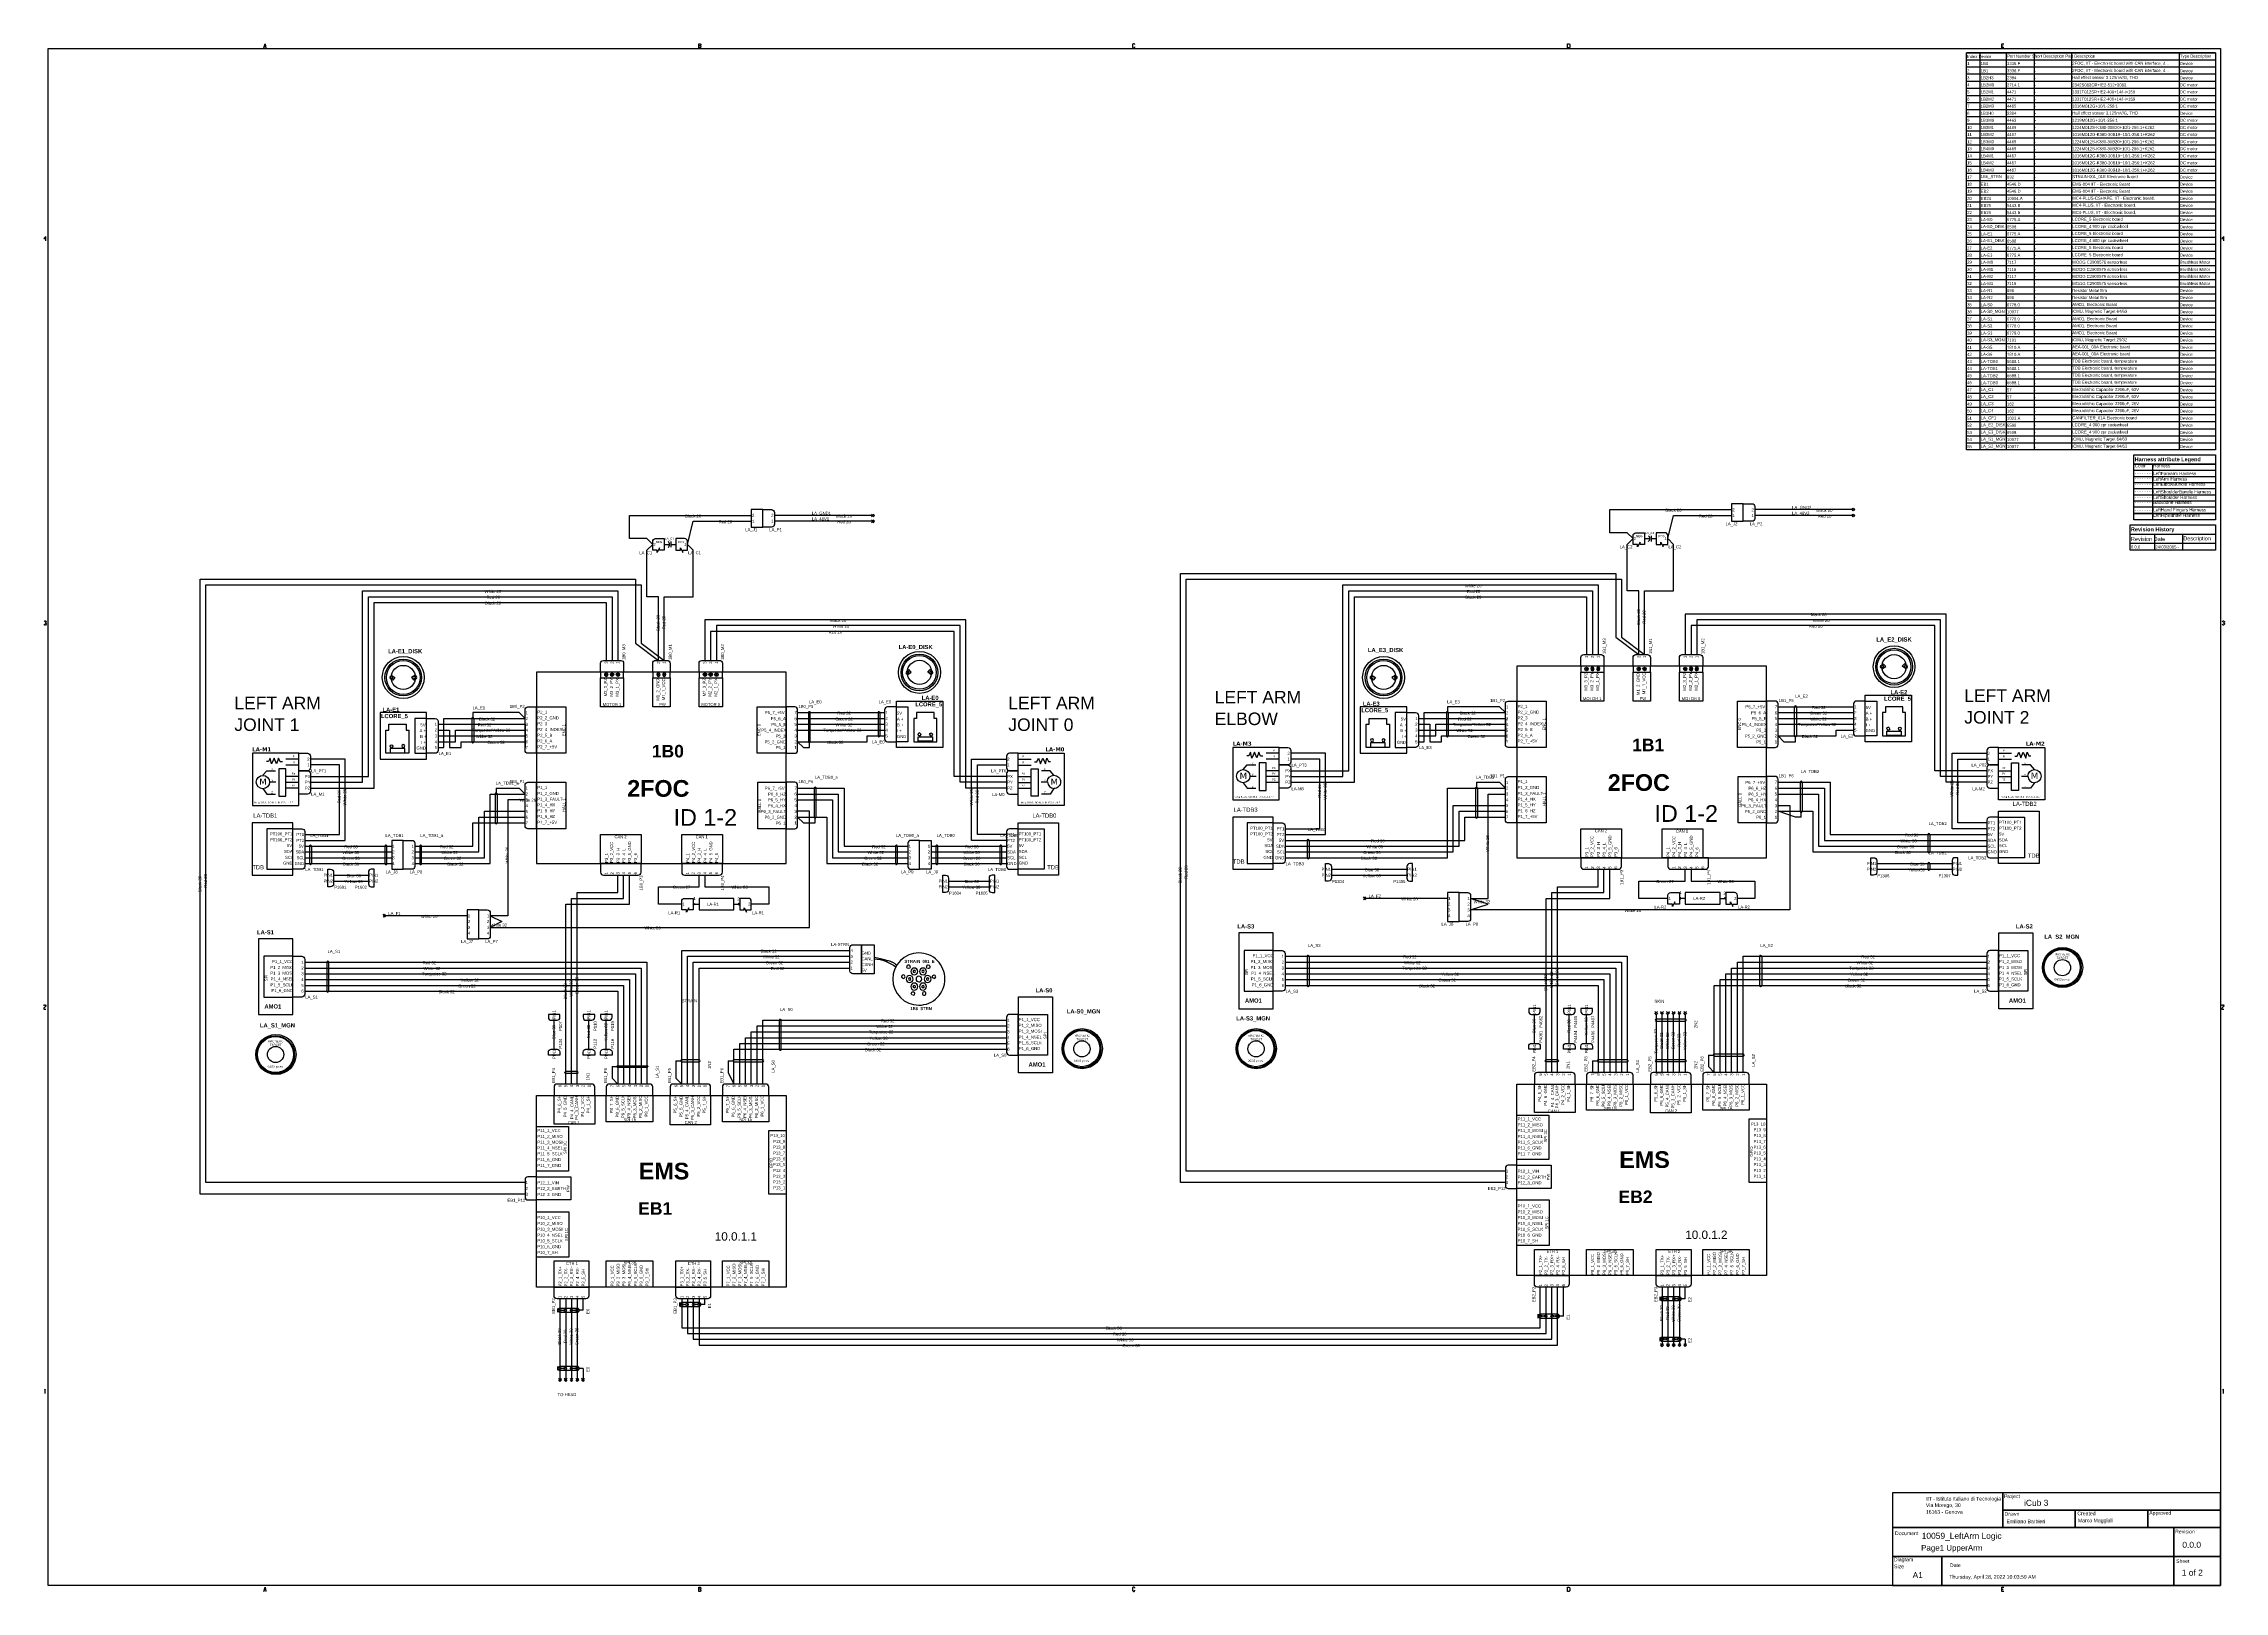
# Model space of a CAD drawing. Header units: millimetres. Extents: x 0.1 to 11.6, y 0 to 8.2.
import ezdxf

# ---------------------------------------------------------------- set-up
doc = ezdxf.new("R2010")
doc.units = ezdxf.units.MM
doc.layers.add('PDF_Geometry', color=7, linetype='Continuous')
doc.layers.add('PDF_Text', color=7, linetype='Continuous')
doc.styles.add('PDF ArialMT', font='arial.ttf')
doc.styles.add('PDF Helvetica Bold', font='arialbd.ttf')
doc.styles.add('PDF LucidaSans', font='arial.ttf')
doc.styles.add('PDF Verdana', font='verdana.ttf')
doc.styles.add('PDF Verdana Bold', font='verdanab.ttf')

msp = doc.modelspace()

# ---------------------------------------------------------------- linework, layer by layer
at = {"layer": 'PDF_Geometry', "color": 8, "lineweight": -3, "true_color": 0x808080}
for points in [[(0.105, 0.079), (0.105, 8.203), (11.59, 8.203), (11.59, 0.079)], [(8.139, 8.207), (8.139, 8.229), (8.145, 8.229), (8.148, 8.228), (8.15, 8.224), (8.15, 8.212), (8.148, 8.208), (8.145, 8.207)], [(9.857, 0.385), (10.44, 0.385), (10.44, 0.569), (9.857, 0.569)], [(10.44, 0.477), (11.59, 0.477), (11.59, 0.569), (10.44, 0.569)], [(10.44, 0.385), (10.823, 0.385), (10.823, 0.477), (10.44, 0.477)], [(10.823, 0.385), (11.206, 0.385), (11.206, 0.477), (10.823, 0.477)], [(11.206, 0.385), (11.59, 0.385), (11.59, 0.477), (11.206, 0.477)], [(9.857, 0.232), (11.344, 0.232), (11.344, 0.385), (9.857, 0.385)], [(11.344, 0.232), (11.59, 0.232), (11.59, 0.385), (11.344, 0.385)], [(9.857, 0.079), (10.118, 0.079), (10.118, 0.232), (9.857, 0.232)], [(10.118, 0.079), (11.344, 0.079), (11.344, 0.232), (10.118, 0.232)], [(11.344, 0.079), (11.59, 0.079), (11.59, 0.232), (11.344, 0.232)], [(8.139, 0.048), (8.139, 0.071), (8.145, 0.071), (8.148, 0.069), (8.15, 0.066), (8.15, 0.054), (8.148, 0.05), (8.145, 0.048)]]:
    msp.add_lwpolyline(points, close=True, dxfattribs=at)
for points in [[(1.246, 8.207), (1.252, 8.229), (1.257, 8.207)], [(1.248, 8.214), (1.255, 8.214)], [(3.552, 8.218), (3.556, 8.214), (3.556, 8.21), (3.552, 8.207), (3.545, 8.207), (3.545, 8.229), (3.552, 8.229), (3.556, 8.226), (3.556, 8.222), (3.552, 8.218), (3.545, 8.218)], [(5.851, 8.224), (5.851, 8.226), (5.847, 8.229), (5.843, 8.229), (5.839, 8.226), (5.839, 8.21), (5.843, 8.207), (5.847, 8.207), (5.851, 8.21), (5.851, 8.212)], [(10.446, 8.207), (10.434, 8.207), (10.434, 8.229), (10.446, 8.229)], [(10.434, 8.218), (10.442, 8.218)], [(0.093, 7.187), (0.093, 7.21), (0.082, 7.199), (0.093, 7.199)], [(11.609, 7.187), (11.609, 7.21), (11.598, 7.199), (11.609, 7.199)], [(0.084, 5.175), (0.088, 5.179), (0.091, 5.179), (0.095, 5.175), (0.095, 5.172), (0.09, 5.168), (0.095, 5.164), (0.095, 5.16), (0.091, 5.156), (0.088, 5.156), (0.084, 5.16)], [(11.6, 5.175), (11.604, 5.179), (11.607, 5.179), (11.611, 5.175), (11.611, 5.172), (11.606, 5.168), (11.611, 5.164), (11.611, 5.16), (11.607, 5.156), (11.604, 5.156), (11.6, 5.16)], [(0.082, 3.144), (0.086, 3.148), (0.089, 3.148), (0.093, 3.144), (0.093, 3.141), (0.086, 3.135), (0.083, 3.133), (0.082, 3.129), (0.082, 3.125), (0.093, 3.125)], [(11.598, 3.144), (11.601, 3.148), (11.605, 3.148), (11.609, 3.144), (11.609, 3.141), (11.601, 3.135), (11.599, 3.133), (11.598, 3.129), (11.598, 3.125), (11.609, 3.125)], [(0.09, 1.094), (0.09, 1.117), (0.086, 1.112)], [(11.606, 1.094), (11.606, 1.117), (11.602, 1.112)], [(1.246, 0.048), (1.252, 0.071), (1.257, 0.048)], [(1.248, 0.056), (1.255, 0.056)], [(3.552, 0.06), (3.556, 0.056), (3.556, 0.052), (3.552, 0.048), (3.545, 0.048), (3.545, 0.071), (3.552, 0.071), (3.556, 0.067), (3.556, 0.064), (3.552, 0.06), (3.545, 0.06)], [(5.851, 0.066), (5.851, 0.067), (5.847, 0.071), (5.843, 0.071), (5.839, 0.067), (5.839, 0.052), (5.843, 0.048), (5.847, 0.048), (5.851, 0.052), (5.851, 0.054)], [(10.446, 0.048), (10.434, 0.048), (10.434, 0.071), (10.446, 0.071)], [(10.434, 0.06), (10.442, 0.06)]]:
    msp.add_lwpolyline(points, dxfattribs=at)
at = {"layer": 'PDF_Geometry', "lineweight": -3}
for points in [[(11.564, 8.181), (11.564, 6.082), (10.247, 6.082), (10.247, 8.181), (11.564, 8.181), (10.247, 8.181)], [(10.247, 8.144), (11.564, 8.144)], [(10.247, 8.106), (11.564, 8.106)], [(10.319, 8.181), (10.319, 6.082)], [(10.458, 8.181), (10.458, 6.082)], [(10.605, 8.181), (10.605, 6.082)], [(10.803, 8.181), (10.803, 6.082)], [(11.372, 8.181), (11.372, 6.082)], [(10.247, 8.069), (11.564, 8.069)], [(10.247, 8.031), (11.564, 8.031)], [(10.247, 7.994), (11.564, 7.994)], [(10.247, 7.956), (11.564, 7.956)], [(10.247, 7.919), (11.564, 7.919)], [(10.247, 7.881), (11.564, 7.881)], [(10.247, 7.844), (11.564, 7.844)], [(10.247, 7.806), (11.564, 7.806)], [(10.247, 7.769), (11.564, 7.769)], [(10.247, 7.731), (11.564, 7.731)], [(10.247, 7.694), (11.564, 7.694)], [(10.247, 7.656), (11.564, 7.656)], [(10.247, 7.619), (11.564, 7.619)], [(10.247, 7.581), (11.564, 7.581)], [(10.247, 7.544), (11.564, 7.544)], [(10.247, 7.506), (11.564, 7.506)], [(10.247, 7.469), (11.564, 7.469)], [(10.247, 7.431), (11.564, 7.431)], [(10.247, 7.394), (11.564, 7.394)], [(10.247, 7.356), (11.564, 7.356)], [(10.247, 7.319), (11.564, 7.319)], [(10.247, 7.281), (11.564, 7.281)], [(10.247, 7.244), (11.564, 7.244)], [(10.247, 7.206), (11.564, 7.206)], [(10.247, 7.169), (11.564, 7.169)], [(10.247, 7.132), (11.564, 7.132)], [(10.247, 7.094), (11.564, 7.094)], [(10.247, 7.057), (11.564, 7.057)], [(10.247, 7.019), (11.564, 7.019)], [(10.247, 6.982), (11.564, 6.982)], [(10.247, 6.944), (11.564, 6.944)], [(10.247, 6.907), (11.564, 6.907)], [(10.247, 6.869), (11.564, 6.869)], [(10.247, 6.832), (11.564, 6.832)], [(10.247, 6.794), (11.564, 6.794)], [(10.247, 6.757), (11.564, 6.757)], [(10.247, 6.719), (11.564, 6.719)], [(10.247, 6.682), (11.564, 6.682)], [(10.247, 6.644), (11.564, 6.644)], [(10.247, 6.607), (11.564, 6.607)], [(10.247, 6.569), (11.564, 6.569)], [(10.247, 6.532), (11.564, 6.532)], [(10.247, 6.494), (11.564, 6.494)], [(10.247, 6.457), (11.564, 6.457)], [(10.247, 6.419), (11.564, 6.419)], [(10.247, 6.382), (11.564, 6.382)], [(10.247, 6.344), (11.564, 6.344)], [(10.247, 6.307), (11.564, 6.307)], [(10.247, 6.269), (11.564, 6.269)], [(10.247, 6.232), (11.564, 6.232)], [(10.247, 6.194), (11.564, 6.194)], [(10.247, 6.157), (11.564, 6.157)], [(10.247, 6.119), (11.564, 6.119)], [(3.363, 5.582), (3.391, 5.582)], [(3.398, 5.598), (3.398, 5.567)], [(3.398, 5.582), (3.424, 5.582)], [(8.546, 5.613), (8.574, 5.613)], [(8.581, 5.628), (8.581, 5.598)], [(8.581, 5.613), (8.607, 5.613)], [(11.113, 5.637), (11.564, 5.637)], [(11.113, 5.589), (11.564, 5.589)], [(11.242, 5.637), (11.242, 5.552)], [(11.39, 5.637), (11.39, 5.552)], [(3.062, 4.888), (3.05, 4.9)], [(3.062, 4.9), (3.05, 4.888)], [(3.093, 4.888), (3.081, 4.9)], [(3.093, 4.9), (3.081, 4.888)], [(3.124, 4.888), (3.112, 4.9)], [(3.124, 4.9), (3.112, 4.888)], [(3.338, 4.888), (3.326, 4.9)], [(3.338, 4.9), (3.326, 4.888)], [(3.369, 4.888), (3.357, 4.9)], [(3.369, 4.9), (3.357, 4.888)], [(3.584, 4.888), (3.572, 4.9)], [(3.584, 4.9), (3.572, 4.888)], [(3.614, 4.888), (3.602, 4.9)], [(3.614, 4.9), (3.602, 4.888)], [(3.645, 4.888), (3.633, 4.9)], [(3.645, 4.9), (3.633, 4.888)], [(8.246, 4.918), (8.233, 4.931)], [(8.246, 4.931), (8.233, 4.918)], [(8.276, 4.918), (8.264, 4.931)], [(8.276, 4.931), (8.264, 4.918)], [(8.307, 4.918), (8.295, 4.931)], [(8.307, 4.931), (8.295, 4.918)], [(8.522, 4.918), (8.509, 4.931)], [(8.522, 4.931), (8.509, 4.918)], [(8.552, 4.918), (8.54, 4.931)], [(8.552, 4.931), (8.54, 4.918)], [(8.767, 4.918), (8.755, 4.931)], [(8.767, 4.931), (8.755, 4.918)], [(8.798, 4.918), (8.785, 4.931)], [(8.798, 4.931), (8.785, 4.918)], [(8.828, 4.918), (8.816, 4.931)], [(8.828, 4.931), (8.816, 4.918)], [(1.241, 4.362), (1.262, 4.386), (1.308, 4.386), (1.308, 4.386)], [(1.344, 4.433), (1.333, 4.433), (1.323, 4.453), (1.312, 4.423), (1.3, 4.453), (1.286, 4.423), (1.279, 4.453), (1.271, 4.434), (1.26, 4.434)], [(1.431, 4.447), (1.363, 4.447)], [(1.431, 4.416), (1.363, 4.416)], [(5.234, 4.447), (5.302, 4.447)], [(5.234, 4.416), (5.302, 4.416)], [(5.32, 4.433), (5.332, 4.433), (5.342, 4.453), (5.352, 4.423), (5.365, 4.453), (5.378, 4.423), (5.386, 4.453), (5.394, 4.434), (5.405, 4.434)], [(6.424, 4.392), (6.445, 4.417), (6.491, 4.417), (6.491, 4.417)], [(6.527, 4.463), (6.516, 4.463), (6.506, 4.484), (6.496, 4.454), (6.483, 4.484), (6.47, 4.453), (6.462, 4.484), (6.454, 4.465), (6.443, 4.465)], [(6.614, 4.478), (6.546, 4.478)], [(6.614, 4.447), (6.546, 4.447)], [(6.614, 4.386), (6.546, 4.386)], [(10.417, 4.478), (10.485, 4.478)], [(10.417, 4.447), (10.485, 4.447)], [(10.417, 4.386), (10.485, 4.386)], [(10.504, 4.463), (10.515, 4.463), (10.525, 4.484), (10.535, 4.454), (10.548, 4.484), (10.561, 4.453), (10.569, 4.484), (10.577, 4.465), (10.588, 4.465)], [(1.241, 4.292), (1.262, 4.263), (1.308, 4.263)], [(1.276, 4.327), (1.309, 4.327), (1.31, 4.327)], [(1.431, 4.355), (1.363, 4.355)], [(1.431, 4.324), (1.363, 4.324)], [(1.431, 4.294), (1.363, 4.294)], [(5.234, 4.355), (5.302, 4.355)], [(5.234, 4.324), (5.302, 4.324)], [(5.234, 4.294), (5.302, 4.294)], [(6.424, 4.322), (6.445, 4.294), (6.491, 4.294)], [(6.459, 4.357), (6.492, 4.357), (6.493, 4.357)], [(6.614, 4.355), (6.546, 4.355)], [(6.614, 4.324), (6.546, 4.324)], [(10.417, 4.355), (10.485, 4.355)], [(10.417, 4.324), (10.485, 4.324)], [(8.73, 3.712), (8.761, 3.712)], [(3.516, 3.681), (3.547, 3.681)]]:
    msp.add_lwpolyline(points, dxfattribs=at)
at = {"layer": 'PDF_Geometry', "color": 253, "lineweight": -3, "true_color": 0x999999}
for points in [[(11.564, 5.712), (11.133, 5.712), (11.133, 6.056), (11.564, 6.056)], [(11.564, 6.007), (11.133, 6.007)]]:
    msp.add_lwpolyline(points, close=True, dxfattribs=at)
for points in [[(11.133, 6.007), (11.564, 6.007)], [(11.232, 6.007), (11.232, 5.712)], [(11.133, 5.975), (11.564, 5.975)], [(11.133, 5.942), (11.564, 5.942)], [(11.133, 5.91), (11.564, 5.91)], [(11.133, 5.878), (11.564, 5.878)], [(11.133, 5.845), (11.564, 5.845)], [(11.133, 5.813), (11.564, 5.813)], [(11.133, 5.781), (11.564, 5.781)], [(11.133, 5.748), (11.564, 5.748)], [(11.133, 5.745), (11.564, 5.745)]]:
    msp.add_lwpolyline(points, dxfattribs=at)
at = {"layer": 'PDF_Geometry', "color": 110, "lineweight": -3, "true_color": 0x00ff64}
for points in [[(3.823, 5.69), (3.823, 5.674), (3.884, 5.674), (3.884, 5.766), (3.823, 5.766)], [(1.922, 3.88), (1.922, 3.865), (1.983, 3.865), (1.983, 4.018), (1.922, 4.018)], [(4.774, 3.88), (4.774, 3.865), (4.712, 3.865), (4.712, 4.018), (4.774, 4.018)]]:
    msp.add_lwpolyline(points, close=True, dxfattribs=at)
at = {"layer": 'PDF_Geometry', "color": 190, "lineweight": -3, "true_color": 0x9600ff}
msp.add_lwpolyline([(3.93, 5.674), (3.884, 5.674), (3.884, 5.766), (3.93, 5.766, -0.415908), (3.946, 5.751), (3.946, 5.69, -0.415907)], format="xyb", close=True, dxfattribs=at)
at = {"layer": 'PDF_Geometry', "color": 98, "lineweight": -3, "true_color": 0x006400}
for points in [[(7.81, 2.209), (6.093, 2.209), (6.093, 5.429), (8.393, 5.429), (8.393, 5.092), (8.515, 5), (8.515, 5.03), (8.515, 5.337), (8.454, 5.337), (8.454, 5.582), (8.485, 5.613), (8.454, 5.644), (8.362, 5.644), (8.362, 5.766), (9.006, 5.766)], [(7.81, 2.27), (6.123, 2.27), (6.123, 5.398), (8.423, 5.398), (8.423, 5.092), (8.546, 5), (8.546, 5.03), (8.546, 5.337), (8.699, 5.337), (8.699, 5.582), (8.669, 5.613), (8.699, 5.736), (9.006, 5.736)], [(6.675, 4.356), (6.951, 4.356), (6.951, 5.368), (8.301, 5.368), (8.301, 5)], [(6.675, 4.386), (6.982, 4.386), (6.982, 5.337), (8.27, 5.337), (8.27, 5)], [(6.675, 4.325), (7.013, 4.325), (7.013, 5.306), (8.239, 5.306), (8.239, 5)], [(10.356, 4.325), (10.141, 4.325), (10.141, 5.214), (8.761, 5.214), (8.761, 5)], [(10.356, 4.386), (10.08, 4.386), (10.08, 5.153), (8.792, 5.153), (8.792, 5)], [(10.356, 4.356), (10.11, 4.356), (10.11, 5.184), (8.822, 5.184), (8.822, 5)], [(7.35, 4.539), (7.381, 4.539), (7.381, 4.693), (7.81, 4.693)], [(7.35, 4.662), (7.81, 4.662), (7.81, 4.539)], [(7.35, 4.57), (7.442, 4.57), (7.442, 4.632), (7.81, 4.632)], [(7.35, 4.632), (7.411, 4.632), (7.411, 4.539), (7.473, 4.539), (7.473, 4.57), (7.81, 4.57)], [(9.252, 4.723), (9.65, 4.723)], [(9.252, 4.693), (9.65, 4.693)], [(9.252, 4.662), (9.65, 4.662)], [(9.252, 4.632), (9.65, 4.632)], [(7.35, 4.601), (7.81, 4.601)], [(9.252, 4.57), (9.558, 4.57), (9.558, 4.601), (9.65, 4.601)], [(6.645, 4.049), (6.859, 4.049), (6.859, 4.478), (6.675, 4.478)], [(6.645, 4.079), (6.829, 4.079), (6.829, 4.447), (6.675, 4.447)], [(10.356, 4.079), (10.172, 4.079), (10.172, 4.478), (10.356, 4.478)], [(10.356, 4.11), (10.202, 4.11), (10.202, 4.447), (10.356, 4.447)], [(6.645, 3.926), (7.503, 3.926), (7.503, 4.294), (7.81, 4.294)], [(9.252, 4.325), (9.527, 4.325), (9.527, 4.049), (10.356, 4.049)], [(9.252, 4.294), (9.497, 4.294), (9.497, 4.018), (10.356, 4.018)], [(6.645, 3.957), (7.534, 3.957), (7.534, 4.202), (7.81, 4.202)], [(6.645, 3.988), (7.565, 3.988), (7.565, 4.172), (7.81, 4.172)], [(9.252, 4.202), (9.313, 4.202), (9.313, 3.65), (7.626, 3.65), (7.718, 3.681), (7.626, 3.711), (7.718, 3.711), (7.718, 4.263), (7.81, 4.263)], [(9.252, 4.263), (9.466, 4.263), (9.466, 3.988), (10.356, 3.988)], [(9.252, 4.172), (9.436, 4.172), (9.436, 3.957), (10.356, 3.957)], [(6.645, 4.018), (7.595, 4.018), (7.595, 4.141), (7.81, 4.141)], [(6.89, 3.865), (7.289, 3.865)], [(6.89, 3.834), (7.289, 3.834)], [(8.025, 2.791), (8.025, 3.711), (8.362, 3.711), (8.362, 3.865)], [(8.055, 2.791), (8.055, 3.742), (8.331, 3.742), (8.331, 3.865)], [(8.086, 2.791), (8.086, 3.773), (8.301, 3.773), (8.301, 3.865)], [(8.669, 3.711), (8.515, 3.711), (8.515, 3.803), (8.761, 3.803), (8.761, 3.865)], [(8.792, 3.865), (8.792, 3.803), (9.129, 3.803), (9.129, 3.711), (9.037, 3.711)], [(9.773, 3.895), (10.172, 3.895)], [(9.773, 3.865), (10.172, 3.865)], [(6.645, 3.405), (7.933, 3.405), (8.454, 3.405), (8.454, 2.791)], [(6.645, 3.374), (7.963, 3.374), (8.423, 3.374), (8.423, 2.791)], [(9.037, 2.791), (9.037, 3.374), (10.356, 3.374)], [(9.067, 2.791), (9.067, 3.405), (10.356, 3.405)], [(6.645, 3.343), (7.994, 3.343), (8.393, 3.343), (8.393, 2.791)], [(6.645, 3.313), (8.362, 3.313), (8.362, 2.791)], [(6.645, 3.282), (8.331, 3.282), (8.331, 2.791)], [(6.645, 3.251), (8.117, 3.251), (8.301, 3.251), (8.301, 2.791)], [(8.914, 2.791), (8.914, 3.251), (10.356, 3.251)], [(8.945, 2.791), (8.945, 3.282), (10.356, 3.282)], [(8.976, 2.791), (8.976, 3.313), (10.356, 3.313)], [(9.006, 2.791), (9.006, 3.343), (10.356, 3.343)], [(8.6, 3.113), (8.607, 3.106), (8.615, 3.113)], [(8.63, 3.113), (8.638, 3.106), (8.646, 3.113)], [(8.661, 3.113), (8.669, 3.106), (8.677, 3.113)], [(8.692, 3.113), (8.699, 3.106), (8.707, 3.113)], [(8.723, 3.113), (8.73, 3.106), (8.738, 3.113)], [(8.753, 3.113), (8.761, 3.106), (8.768, 3.113)], [(7.963, 2.945), (7.963, 3.098)], [(8.147, 2.945), (8.147, 3.098)], [(8.239, 2.945), (8.239, 3.098)], [(8.607, 3.098), (8.6, 3.106)], [(8.615, 3.106), (8.607, 3.098), (8.607, 2.791), (8.638, 2.791), (8.638, 3.098), (8.646, 3.106)], [(8.638, 3.098), (8.63, 3.106)], [(8.669, 3.098), (8.661, 3.106)], [(8.669, 2.791), (8.669, 3.098), (8.677, 3.106)], [(8.699, 3.098), (8.692, 3.106)], [(8.699, 2.791), (8.699, 3.098), (8.707, 3.106)], [(8.73, 3.098), (8.723, 3.106)], [(8.768, 3.106), (8.761, 3.098), (8.761, 2.791), (8.73, 2.791), (8.73, 3.098), (8.738, 3.106)], [(8.761, 3.098), (8.753, 3.106)]]:
    msp.add_lwpolyline(points, dxfattribs=at)
msp.add_lwpolyline([(9.006, 5.72), (9.006, 5.705), (9.067, 5.705), (9.067, 5.797), (9.006, 5.797)], close=True, dxfattribs=at)
at = {"layer": 'PDF_Geometry', "color": 150, "lineweight": -3, "true_color": 0x0064ff}
for points in [[(9.113, 5.705), (9.067, 5.705), (9.067, 5.797), (9.113, 5.797, -0.414031), (9.129, 5.782), (9.129, 5.72, -0.414026)], [(4.36, 3.466), (4.406, 3.466), (4.406, 3.313), (4.36, 3.313, -0.415905), (4.344, 3.328), (4.344, 3.451, -0.414014)], [(3.394, 2.715), (3.394, 2.669), (3.608, 2.669), (3.608, 2.715, 0.415911), (3.593, 2.73), (3.409, 2.73, 0.414022)], [(3.424, 1.611), (3.424, 1.657), (3.608, 1.657), (3.608, 1.611, -0.41591), (3.593, 1.595), (3.44, 1.595, -0.414021)], [(7.963, 1.672), (7.963, 1.718), (8.147, 1.718), (8.147, 1.672, -0.414019), (8.132, 1.657), (7.979, 1.657, -0.41216)]]:
    msp.add_lwpolyline(points, format="xyb", close=True, dxfattribs=at)
for points in [[(9.643, 5.774), (9.65, 5.766), (9.313, 5.766), (9.129, 5.766)], [(9.65, 5.766), (9.643, 5.759)], [(9.65, 5.759), (9.658, 5.766), (9.65, 5.774)], [(9.643, 5.743), (9.65, 5.736), (9.313, 5.736), (9.129, 5.736)], [(9.65, 5.736), (9.643, 5.728)], [(9.65, 5.728), (9.658, 5.736), (9.65, 5.743)], [(7.059, 3.704), (7.066, 3.711), (7.059, 3.719)], [(7.503, 3.711), (7.074, 3.711), (7.066, 3.719)], [(7.074, 3.711), (7.066, 3.704)], [(3.455, 2.73), (3.455, 3.435), (4.344, 3.435)], [(3.486, 2.73), (3.486, 3.405), (4.344, 3.405)], [(3.516, 2.73), (3.516, 3.374), (4.344, 3.374)], [(3.547, 2.73), (3.547, 3.343), (4.344, 3.343)], [(3.455, 1.595), (3.455, 1.442), (7.994, 1.442), (7.994, 1.657)], [(3.486, 1.595), (3.486, 1.411), (8.025, 1.411), (8.025, 1.657)], [(3.516, 1.595), (3.516, 1.381), (8.055, 1.381), (8.055, 1.657)], [(3.547, 1.595), (3.547, 1.35), (8.086, 1.35), (8.086, 1.657)]]:
    msp.add_lwpolyline(points, dxfattribs=at)
at = {"layer": 'PDF_Geometry', "color": 110, "lineweight": -3, "true_color": 0x00ff64}
for points in [[(2.627, 2.147), (0.909, 2.147), (0.909, 5.398), (3.21, 5.398), (3.21, 5.061), (3.332, 4.969), (3.332, 5), (3.332, 5.306), (3.271, 5.306), (3.271, 5.552), (3.302, 5.582), (3.271, 5.613), (3.179, 5.613), (3.179, 5.736), (3.823, 5.736)], [(2.627, 2.209), (0.94, 2.209), (0.94, 5.368), (3.24, 5.368), (3.24, 5.061), (3.363, 4.969), (3.363, 5), (3.363, 5.306), (3.516, 5.306), (3.516, 5.552), (3.486, 5.582), (3.516, 5.705), (3.823, 5.705)], [(1.492, 4.325), (1.768, 4.325), (1.768, 5.337), (3.118, 5.337), (3.118, 4.969)], [(1.492, 4.356), (1.799, 4.356), (1.799, 5.306), (3.087, 5.306), (3.087, 4.969)], [(1.492, 4.294), (1.829, 4.294), (1.829, 5.276), (3.056, 5.276), (3.056, 4.969)], [(5.173, 4.294), (4.958, 4.294), (4.958, 5.184), (3.578, 5.184), (3.578, 4.969)], [(5.173, 4.356), (4.896, 4.356), (4.896, 5.122), (3.608, 5.122), (3.608, 4.969)], [(5.173, 4.325), (4.927, 4.325), (4.927, 5.153), (3.639, 5.153), (3.639, 4.969)], [(2.167, 4.509), (2.198, 4.509), (2.198, 4.662), (2.627, 4.662)], [(2.167, 4.632), (2.627, 4.632), (2.627, 4.509)], [(4.068, 4.693), (4.528, 4.693)], [(4.068, 4.662), (4.528, 4.662)], [(4.068, 4.632), (4.528, 4.632)], [(2.167, 4.539), (2.259, 4.539), (2.259, 4.601), (2.627, 4.601)], [(2.167, 4.601), (2.228, 4.601), (2.228, 4.509), (2.29, 4.509), (2.29, 4.539), (2.627, 4.539)], [(2.167, 4.57), (2.627, 4.57)], [(4.068, 4.601), (4.528, 4.601)], [(4.068, 4.539), (4.436, 4.539), (4.436, 4.57), (4.528, 4.57)], [(1.462, 4.018), (1.676, 4.018), (1.676, 4.447), (1.492, 4.447)], [(1.462, 4.049), (1.646, 4.049), (1.646, 4.417), (1.492, 4.417)], [(5.173, 4.018), (4.988, 4.018), (4.988, 4.447), (5.173, 4.447)], [(5.173, 4.049), (5.019, 4.049), (5.019, 4.417), (5.173, 4.417)], [(4.068, 4.294), (4.314, 4.294), (4.314, 3.988), (4.651, 3.988)], [(2.044, 3.895), (2.443, 3.895), (2.443, 4.263), (2.627, 4.263)], [(2.044, 3.926), (2.412, 3.926), (2.412, 4.172), (2.627, 4.172)], [(2.627, 4.233), (2.535, 4.233), (2.535, 3.619), (2.443, 3.619), (2.504, 3.589), (2.443, 3.558), (4.13, 3.558), (4.13, 4.172), (4.068, 4.172)], [(2.627, 4.233), (2.627, 4.233)], [(4.068, 4.263), (4.283, 4.263), (4.283, 3.957), (4.651, 3.957)], [(4.068, 4.233), (4.252, 4.233), (4.252, 3.926), (4.651, 3.926)], [(2.044, 3.957), (2.382, 3.957), (2.382, 4.141), (2.627, 4.141)], [(2.044, 3.988), (2.351, 3.988), (2.351, 4.11), (2.627, 4.11)], [(4.068, 4.141), (4.222, 4.141), (4.222, 3.895), (4.651, 3.895)], [(1.462, 3.988), (1.922, 3.988)], [(1.462, 3.957), (1.922, 3.957)], [(1.462, 3.926), (1.922, 3.926)], [(4.774, 3.988), (5.173, 3.988)], [(4.774, 3.957), (5.173, 3.957)], [(4.774, 3.926), (5.173, 3.926)], [(1.462, 3.895), (1.922, 3.895)], [(1.615, 3.834), (1.799, 3.834)], [(2.842, 2.73), (2.842, 3.681), (3.179, 3.681), (3.179, 3.834)], [(2.872, 2.73), (2.872, 3.711), (3.148, 3.711), (3.148, 3.834)], [(2.903, 2.73), (2.903, 3.742), (3.118, 3.742), (3.118, 3.834)], [(3.455, 3.681), (3.332, 3.681), (3.332, 3.773), (3.547, 3.773), (3.547, 3.834)], [(3.578, 3.834), (3.578, 3.773), (3.915, 3.773), (3.915, 3.681), (3.823, 3.681)], [(4.774, 3.895), (5.173, 3.895)], [(1.615, 3.803), (1.799, 3.803)], [(4.866, 3.803), (5.08, 3.803)], [(4.866, 3.773), (5.08, 3.773)], [(1.462, 3.374), (2.75, 3.374), (3.271, 3.374), (3.271, 2.73)], [(1.462, 3.343), (2.78, 3.343), (3.24, 3.343), (3.24, 2.73)], [(1.462, 3.313), (2.811, 3.313), (3.21, 3.313), (3.21, 2.73)], [(1.462, 3.282), (3.179, 3.282), (3.179, 2.73)], [(1.462, 3.251), (3.148, 3.251), (3.148, 2.73)], [(1.462, 3.221), (2.934, 3.221), (3.118, 3.221), (3.118, 2.73)], [(2.78, 2.914), (2.78, 3.067)], [(2.964, 2.914), (2.964, 3.067)], [(3.056, 2.914), (3.056, 3.067)], [(3.823, 2.73), (3.823, 3.006), (5.173, 3.006)], [(3.854, 2.73), (3.854, 3.037), (5.173, 3.037)], [(3.884, 2.73), (3.884, 3.067), (5.173, 3.067)], [(3.731, 2.73), (3.731, 2.914), (5.173, 2.914)], [(3.762, 2.73), (3.762, 2.945), (5.173, 2.945)], [(3.792, 2.73), (3.792, 2.975), (5.173, 2.975)], [(2.811, 1.595), (2.811, 1.166), (2.819, 1.173)], [(2.842, 1.595), (2.842, 1.166), (2.849, 1.173)], [(2.872, 1.595), (2.872, 1.166), (2.88, 1.173)], [(2.903, 1.595), (2.903, 1.166), (2.911, 1.173)], [(2.811, 1.166), (2.803, 1.173)], [(2.803, 1.166), (2.811, 1.158), (2.819, 1.166)], [(2.842, 1.166), (2.834, 1.173)], [(2.834, 1.166), (2.842, 1.158), (2.849, 1.166)], [(2.872, 1.166), (2.865, 1.173)], [(2.865, 1.166), (2.872, 1.158), (2.88, 1.166)], [(2.903, 1.166), (2.895, 1.173)], [(2.895, 1.166), (2.903, 1.158), (2.911, 1.166)]]:
    msp.add_lwpolyline(points, dxfattribs=at)
at = {"layer": 'PDF_Geometry', "color": 190, "lineweight": -3, "true_color": 0x9600ff}
for points in [[(4.459, 5.743), (4.467, 5.736), (4.13, 5.736), (3.946, 5.736)], [(4.459, 5.713), (4.467, 5.705), (4.13, 5.705), (3.946, 5.705)], [(4.467, 5.736), (4.459, 5.728)], [(4.467, 5.705), (4.459, 5.697)], [(4.467, 5.728), (4.475, 5.736), (4.467, 5.743)], [(4.467, 5.697), (4.475, 5.705), (4.467, 5.713)], [(1.876, 3.612), (1.883, 3.619), (1.876, 3.627)], [(2.32, 3.619), (1.891, 3.619), (1.883, 3.627)], [(1.891, 3.619), (1.883, 3.612)]]:
    msp.add_lwpolyline(points, dxfattribs=at)
at = {"layer": 'PDF_Geometry', "lineweight": -3}
for points in [[(11.564, 5.552), (11.113, 5.552), (11.113, 5.686), (11.564, 5.686)], [(4.007, 4.907), (2.688, 4.907), (2.688, 3.895), (4.007, 3.895)], [(3.148, 4.907), (3.026, 4.907), (3.026, 4.877), (3.148, 4.877)], [(3.026, 4.723), (3.026, 4.877), (3.148, 4.877), (3.148, 4.723)], [(3.394, 4.907), (3.302, 4.907), (3.302, 4.877), (3.394, 4.877)], [(3.302, 4.723), (3.302, 4.877), (3.394, 4.877), (3.394, 4.723)], [(3.67, 4.907), (3.547, 4.907), (3.547, 4.877), (3.67, 4.877)], [(3.547, 4.723), (3.547, 4.877), (3.67, 4.877), (3.67, 4.723)], [(9.19, 4.938), (7.871, 4.938), (7.871, 3.926), (9.19, 3.926)], [(8.332, 4.938), (8.209, 4.938), (8.209, 4.907), (8.332, 4.907)], [(8.209, 4.754), (8.209, 4.907), (8.331, 4.907), (8.331, 4.754)], [(8.577, 4.938), (8.485, 4.938), (8.485, 4.907), (8.577, 4.907)], [(8.485, 4.754), (8.485, 4.907), (8.577, 4.907), (8.577, 4.754)], [(8.853, 4.938), (8.73, 4.938), (8.73, 4.907), (8.853, 4.907)], [(8.73, 4.754), (8.73, 4.907), (8.853, 4.907), (8.853, 4.754)], [(4.835, 4.509), (4.59, 4.509), (4.59, 4.754), (4.835, 4.754)], [(8.025, 4.509), (7.871, 4.509), (7.871, 4.754), (8.025, 4.754)], [(9.037, 4.754), (9.19, 4.754), (9.19, 4.509), (9.037, 4.509)], [(9.957, 4.539), (9.712, 4.539), (9.712, 4.785), (9.957, 4.785)], [(9.773, 4.57), (9.712, 4.57), (9.712, 4.754), (9.773, 4.754)], [(1.86, 4.447), (2.106, 4.447), (2.106, 4.693), (1.86, 4.693)], [(1.891, 4.601), (1.906, 4.601), (1.906, 4.632), (1.998, 4.632), (1.998, 4.601), (2.013, 4.601), (2.013, 4.478), (1.891, 4.478)], [(2.044, 4.478), (2.106, 4.478), (2.106, 4.662), (2.044, 4.662)], [(2.842, 4.478), (2.688, 4.478), (2.688, 4.723), (2.842, 4.723)], [(3.854, 4.723), (4.007, 4.723), (4.007, 4.478), (3.854, 4.478)], [(4.651, 4.539), (4.59, 4.539), (4.59, 4.723), (4.651, 4.723)], [(4.804, 4.662), (4.789, 4.662), (4.789, 4.693), (4.697, 4.693), (4.697, 4.662), (4.682, 4.662), (4.682, 4.539), (4.804, 4.539)], [(7.043, 4.478), (7.289, 4.478), (7.289, 4.723), (7.043, 4.723)], [(7.074, 4.632), (7.089, 4.632), (7.089, 4.662), (7.181, 4.662), (7.181, 4.632), (7.197, 4.632), (7.197, 4.509), (7.074, 4.509)], [(7.227, 4.509), (7.289, 4.509), (7.289, 4.693), (7.227, 4.693)], [(9.926, 4.693), (9.911, 4.693), (9.911, 4.723), (9.819, 4.723), (9.819, 4.693), (9.804, 4.693), (9.804, 4.57), (9.926, 4.57)], [(1.914, 4.48), (1.991, 4.48), (1.991, 4.503), (1.914, 4.503)], [(4.781, 4.542), (4.705, 4.542), (4.705, 4.565), (4.781, 4.565)], [(6.369, 4.233), (6.614, 4.233), (6.614, 4.509), (6.369, 4.509)], [(7.097, 4.511), (7.174, 4.511), (7.174, 4.534), (7.097, 4.534)], [(9.903, 4.572), (9.827, 4.572), (9.827, 4.595), (9.903, 4.595)], [(10.662, 4.233), (10.417, 4.233), (10.417, 4.509), (10.662, 4.509)], [(1.186, 4.202), (1.431, 4.202), (1.431, 4.478), (1.186, 4.478)], [(1.326, 4.251), (1.362, 4.251), (1.362, 4.396), (1.326, 4.396)], [(5.478, 4.202), (5.234, 4.202), (5.234, 4.478), (5.478, 4.478)], [(5.339, 4.251), (5.303, 4.251), (5.303, 4.396), (5.339, 4.396)], [(6.509, 4.281), (6.545, 4.281), (6.545, 4.427), (6.509, 4.427)], [(10.522, 4.281), (10.486, 4.281), (10.486, 4.427), (10.522, 4.427)], [(2.842, 4.079), (2.688, 4.079), (2.688, 4.325), (2.842, 4.325)], [(3.857, 4.325), (4.007, 4.325), (4.007, 4.079), (3.857, 4.079)], [(8.025, 4.11), (7.871, 4.11), (7.871, 4.356), (8.025, 4.356)], [(9.04, 4.356), (9.19, 4.356), (9.19, 4.11), (9.04, 4.11)], [(10.632, 3.895), (10.417, 3.895), (10.417, 4.172), (10.632, 4.172), (10.632, 3.926)], [(1.185, 3.834), (1.4, 3.834), (1.4, 4.11), (1.185, 4.11), (1.185, 3.865)], [(1.262, 3.865), (1.4, 3.865), (1.4, 4.079), (1.262, 4.079)], [(3.24, 4.049), (3.24, 3.895), (3.026, 3.895), (3.026, 4.049)], [(3.67, 4.049), (3.67, 3.895), (3.455, 3.895), (3.455, 4.049)], [(5.448, 3.834), (5.234, 3.834), (5.234, 4.11), (5.448, 4.11), (5.448, 3.865)], [(5.372, 3.865), (5.234, 3.865), (5.234, 4.079), (5.372, 4.079)], [(6.369, 3.865), (6.583, 3.865), (6.583, 4.141), (6.369, 4.141), (6.369, 3.895)], [(6.445, 3.895), (6.583, 3.895), (6.583, 4.11), (6.445, 4.11)], [(8.423, 4.079), (8.423, 3.926), (8.209, 3.926), (8.209, 4.079)], [(8.853, 4.079), (8.853, 3.926), (8.638, 3.926), (8.638, 4.079)], [(10.555, 3.926), (10.417, 3.926), (10.417, 4.141), (10.555, 4.141)], [(3.547, 3.65), (3.731, 3.65), (3.731, 3.711), (3.547, 3.711)], [(8.761, 3.681), (8.945, 3.681), (8.945, 3.742), (8.761, 3.742)], [(1.218, 3.097), (1.399, 3.097), (1.399, 3.498), (1.218, 3.498)], [(4.406, 3.466), (4.473, 3.466), (4.473, 3.313), (4.406, 3.313)], [(6.401, 3.128), (6.582, 3.128), (6.582, 3.529), (6.401, 3.529)], [(10.599, 3.128), (10.418, 3.128), (10.418, 3.529), (10.599, 3.529)], [(1.245, 3.189), (1.4, 3.189), (1.4, 3.405), (1.245, 3.405)], [(6.428, 3.22), (6.583, 3.22), (6.583, 3.435), (6.428, 3.435)], [(10.572, 3.22), (10.417, 3.22), (10.417, 3.435), (10.572, 3.435)], [(5.416, 2.79), (5.235, 2.79), (5.235, 3.191), (5.416, 3.191)], [(5.389, 2.883), (5.234, 2.883), (5.234, 3.098), (5.389, 3.098)], [(4.007, 1.657), (2.688, 1.657), (2.688, 2.669), (4.007, 2.669)], [(2.781, 2.518), (2.781, 2.669), (2.995, 2.669), (2.995, 2.518)], [(3.056, 2.531), (3.056, 2.669), (3.302, 2.669), (3.302, 2.531)], [(3.394, 2.515), (3.394, 2.669), (3.608, 2.669), (3.608, 2.515)], [(3.67, 2.531), (3.67, 2.669), (3.915, 2.669), (3.915, 2.531)], [(9.19, 1.718), (7.871, 1.718), (7.871, 2.73), (9.19, 2.73)], [(7.964, 2.579), (7.964, 2.73), (8.178, 2.73), (8.178, 2.579)], [(8.239, 2.592), (8.239, 2.73), (8.485, 2.73), (8.485, 2.592)], [(8.577, 2.577), (8.577, 2.73), (8.792, 2.73), (8.792, 2.577)], [(8.853, 2.592), (8.853, 2.73), (9.098, 2.73), (9.098, 2.592)], [(8.04, 2.331), (7.871, 2.331), (7.871, 2.566), (8.04, 2.566)], [(9.098, 2.546), (9.19, 2.546), (9.19, 2.209), (9.098, 2.209)], [(2.857, 2.27), (2.688, 2.27), (2.688, 2.505), (2.857, 2.505)], [(3.915, 2.485), (4.007, 2.485), (4.007, 2.147), (3.915, 2.147)], [(2.869, 2.117), (2.688, 2.117), (2.688, 2.239), (2.869, 2.239)], [(8.052, 2.178), (7.871, 2.178), (7.871, 2.301), (8.052, 2.301)], [(8.041, 1.876), (7.871, 1.876), (7.871, 2.117), (8.041, 2.117)], [(2.858, 1.814), (2.688, 1.814), (2.688, 2.055), (2.858, 2.055)], [(8.147, 1.856), (8.147, 1.718), (7.963, 1.718), (7.963, 1.856)], [(8.485, 1.856), (8.485, 1.718), (8.239, 1.718), (8.239, 1.856)], [(8.792, 1.856), (8.792, 1.718), (8.607, 1.718), (8.607, 1.856)], [(9.098, 1.856), (9.098, 1.718), (8.853, 1.718), (8.853, 1.856)], [(2.964, 1.795), (2.964, 1.657), (2.78, 1.657), (2.78, 1.795)], [(3.302, 1.795), (3.302, 1.657), (3.056, 1.657), (3.056, 1.795)], [(3.608, 1.795), (3.608, 1.657), (3.424, 1.657), (3.424, 1.795)], [(3.915, 1.795), (3.915, 1.657), (3.67, 1.657), (3.67, 1.795)]]:
    msp.add_lwpolyline(points, close=True, dxfattribs=at)
at = {"layer": 'PDF_Geometry', "color": 110, "lineweight": -3, "true_color": 0x00ff64}
for points in [[(3.317, 5.613), (3.363, 5.613), (3.363, 5.552), (3.338, 5.552), (3.338, 5.564), (3.326, 5.539), (3.326, 5.552), (3.302, 5.552), (3.302, 5.598, -0.415912)], [(3.47, 5.613), (3.424, 5.613), (3.424, 5.552), (3.449, 5.552), (3.449, 5.564), (3.461, 5.539), (3.461, 5.552), (3.486, 5.552), (3.486, 5.598, 0.414024)], [(3.148, 4.954), (3.148, 4.907), (3.026, 4.907), (3.026, 4.954, -0.414014), (3.041, 4.969), (3.133, 4.969, -0.414012)], [(3.394, 4.954), (3.394, 4.907), (3.302, 4.907), (3.302, 4.954, -0.415902), (3.317, 4.969), (3.378, 4.969, -0.415905)], [(3.67, 4.954), (3.67, 4.907), (3.547, 4.907), (3.547, 4.954, -0.414011), (3.562, 4.969), (3.654, 4.969, -0.414016)], [(2.152, 4.478), (2.106, 4.478), (2.106, 4.662), (2.152, 4.662, -0.414019), (2.167, 4.647), (2.167, 4.493, -0.415905)], [(2.642, 4.723), (2.688, 4.723), (2.688, 4.478), (2.642, 4.478, -0.415902), (2.627, 4.493), (2.627, 4.708, -0.415912)], [(4.053, 4.723), (4.007, 4.723), (4.007, 4.478), (4.053, 4.478, 0.415897), (4.068, 4.493), (4.068, 4.708, 0.415908)], [(4.544, 4.539), (4.59, 4.539), (4.59, 4.723), (4.544, 4.723, 0.415907), (4.528, 4.708), (4.528, 4.555, 0.414016)], [(1.492, 4.371), (1.492, 4.279, -0.412505), (1.477, 4.263), (1.431, 4.263), (1.431, 4.386), (1.477, 4.386), (1.431, 4.386), (1.431, 4.478), (1.477, 4.478, -0.414018), (1.492, 4.463), (1.492, 4.402, -0.414023), (1.477, 4.386, -0.415909)], [(5.173, 4.371), (5.173, 4.279, 0.412504), (5.188, 4.263), (5.234, 4.263), (5.234, 4.386), (5.188, 4.386), (5.234, 4.386), (5.234, 4.478), (5.188, 4.478, 0.414017), (5.173, 4.463), (5.173, 4.402, 0.414022), (5.188, 4.386, 0.415908)], [(2.642, 4.325), (2.688, 4.325), (2.688, 4.079), (2.642, 4.079, -0.414017), (2.627, 4.095), (2.627, 4.309, -0.414021)], [(4.053, 4.325), (4.007, 4.325), (4.007, 4.079), (4.053, 4.079, 0.414012), (4.068, 4.095), (4.068, 4.309, 0.414016)], [(1.446, 3.865), (1.4, 3.865), (1.4, 4.079), (1.446, 4.079, -0.414024), (1.462, 4.064), (1.462, 3.88, -0.41216)], [(5.188, 3.865), (5.234, 3.865), (5.234, 4.079), (5.188, 4.079, 0.415913), (5.173, 4.064), (5.173, 3.88, 0.414017)], [(2.029, 3.865), (1.983, 3.865), (1.983, 4.018), (2.029, 4.018, -0.414019), (2.044, 4.003), (2.044, 3.88, -0.414019)], [(4.666, 3.865), (4.712, 3.865), (4.712, 4.018), (4.666, 4.018, 0.414022), (4.651, 4.003), (4.651, 3.88, 0.414022)], [(3.24, 3.849), (3.24, 3.895), (3.026, 3.895), (3.026, 3.849, 0.414024), (3.041, 3.834), (3.225, 3.834, 0.415913)], [(3.67, 3.849), (3.67, 3.895), (3.455, 3.895), (3.455, 3.849, 0.415913), (3.47, 3.834), (3.654, 3.834, 0.414027)], [(3.47, 3.711), (3.516, 3.711), (3.516, 3.65), (3.492, 3.65), (3.492, 3.662), (3.48, 3.638), (3.48, 3.65), (3.455, 3.65), (3.455, 3.696, -0.415913)], [(3.808, 3.711), (3.762, 3.711), (3.762, 3.65), (3.786, 3.65), (3.786, 3.662), (3.798, 3.638), (3.798, 3.65), (3.823, 3.65), (3.823, 3.696, 0.414027)], [(2.427, 3.497), (2.382, 3.497), (2.382, 3.65), (2.427, 3.65, -0.41216), (2.443, 3.635), (2.443, 3.512, -0.414022)], [(1.446, 3.19), (1.4, 3.19), (1.4, 3.405), (1.446, 3.405, -0.414019), (1.462, 3.389), (1.462, 3.205, -0.412162)], [(5.188, 2.883), (5.234, 2.883), (5.234, 3.098), (5.188, 3.098, 0.412502), (5.173, 3.083), (5.173, 2.899, 0.414019)], [(2.78, 2.715), (2.78, 2.669), (2.995, 2.669), (2.995, 2.715, 0.414022), (2.98, 2.73), (2.796, 2.73, 0.41591)], [(3.056, 2.715), (3.056, 2.669), (3.302, 2.669), (3.302, 2.715, 0.414022), (3.286, 2.73), (3.072, 2.73, 0.414022)], [(3.67, 2.715), (3.67, 2.669), (3.915, 2.669), (3.915, 2.715, 0.415915), (3.9, 2.73), (3.685, 2.73, 0.415915)], [(2.642, 2.117), (2.688, 2.117), (2.688, 2.239), (2.642, 2.239, 0.41591), (2.627, 2.224), (2.627, 2.132, 0.415907)], [(2.78, 1.611), (2.78, 1.657), (2.964, 1.657), (2.964, 1.611, -0.414019), (2.949, 1.595), (2.796, 1.595, -0.415909)]]:
    msp.add_lwpolyline(points, format="xyb", close=True, dxfattribs=at)
at = {"layer": 'PDF_Geometry', "color": 98, "lineweight": -3, "true_color": 0x006400}
for points in [[(8.5, 5.644), (8.546, 5.644), (8.546, 5.582), (8.522, 5.582), (8.522, 5.595), (8.509, 5.57), (8.509, 5.582), (8.485, 5.582), (8.485, 5.628, -0.414022)], [(8.653, 5.644), (8.607, 5.644), (8.607, 5.582), (8.632, 5.582), (8.632, 5.595), (8.644, 5.57), (8.644, 5.582), (8.669, 5.582), (8.669, 5.628, 0.415901)], [(8.331, 4.984), (8.331, 4.938), (8.209, 4.938), (8.209, 4.984, -0.414022), (8.224, 5), (8.316, 5, -0.414022)], [(8.577, 4.984), (8.577, 4.938), (8.485, 4.938), (8.485, 4.984, -0.412162), (8.5, 5), (8.561, 5, -0.412172)], [(8.853, 4.984), (8.853, 4.938), (8.73, 4.938), (8.73, 4.984, -0.414022), (8.745, 5), (8.837, 5, -0.414011)], [(7.825, 4.754), (7.871, 4.754), (7.871, 4.509), (7.825, 4.509, -0.414017), (7.81, 4.524), (7.81, 4.739, -0.414018)], [(9.236, 4.754), (9.19, 4.754), (9.19, 4.509), (9.236, 4.509, 0.414017), (9.252, 4.524), (9.252, 4.739, 0.414017)], [(9.666, 4.57), (9.712, 4.57), (9.712, 4.754), (9.666, 4.754, 0.415908), (9.65, 4.739), (9.65, 4.586, 0.414022)], [(7.335, 4.509), (7.289, 4.509), (7.289, 4.693), (7.335, 4.693, -0.414031), (7.35, 4.677), (7.35, 4.524, -0.415918)], [(6.675, 4.402), (6.675, 4.309, -0.415908), (6.66, 4.294), (6.614, 4.294), (6.614, 4.417), (6.66, 4.417), (6.614, 4.417), (6.614, 4.509), (6.66, 4.509, -0.414027), (6.675, 4.493), (6.675, 4.432, -0.414022), (6.66, 4.417, -0.415907)], [(10.356, 4.402), (10.356, 4.309, 0.414021), (10.371, 4.294), (10.417, 4.294), (10.417, 4.417), (10.371, 4.417), (10.417, 4.417), (10.417, 4.509), (10.371, 4.509, 0.412172), (10.356, 4.493), (10.356, 4.432, 0.412167), (10.371, 4.417, 0.414021)], [(7.825, 4.356), (7.871, 4.356), (7.871, 4.11), (7.825, 4.11, -0.414012), (7.81, 4.125), (7.81, 4.34, -0.412162)], [(9.236, 4.356), (9.19, 4.356), (9.19, 4.11), (9.236, 4.11, 0.414012), (9.252, 4.125), (9.252, 4.34, 0.412162)], [(6.629, 3.895), (6.583, 3.895), (6.583, 4.11), (6.629, 4.11, -0.415917), (6.645, 4.095), (6.645, 3.911, -0.414022)], [(10.371, 3.926), (10.417, 3.926), (10.417, 4.141), (10.371, 4.141, 0.412172), (10.356, 4.125), (10.356, 3.941, 0.414021)], [(8.423, 3.88), (8.423, 3.926), (8.209, 3.926), (8.209, 3.88, 0.414017), (8.224, 3.865), (8.408, 3.865, 0.412158)], [(8.883, 3.88), (8.883, 3.926), (8.669, 3.926), (8.669, 3.88, 0.412158), (8.684, 3.865), (8.868, 3.865, 0.414017)], [(7.611, 3.589), (7.565, 3.589), (7.565, 3.742), (7.611, 3.742, -0.415922), (7.626, 3.727), (7.626, 3.604, -0.415918)], [(8.684, 3.742), (8.73, 3.742), (8.73, 3.681), (8.706, 3.681), (8.706, 3.693), (8.693, 3.668), (8.693, 3.681), (8.669, 3.681), (8.669, 3.727, -0.414022)], [(9.022, 3.742), (8.976, 3.742), (8.976, 3.681), (9, 3.681), (9, 3.693), (9.012, 3.668), (9.012, 3.681), (9.037, 3.681), (9.037, 3.727, 0.415901)], [(6.629, 3.221), (6.583, 3.221), (6.583, 3.435), (6.629, 3.435, -0.415912), (6.645, 3.42), (6.645, 3.236, -0.414024)], [(10.371, 3.221), (10.417, 3.221), (10.417, 3.435), (10.371, 3.435, 0.414026), (10.356, 3.42), (10.356, 3.236, 0.412169)], [(7.963, 2.776), (7.963, 2.73), (8.178, 2.73), (8.178, 2.776, 0.414029), (8.163, 2.791), (7.979, 2.791, 0.41216)], [(8.239, 2.776), (8.239, 2.73), (8.485, 2.73), (8.485, 2.776, 0.414008), (8.469, 2.791), (8.255, 2.791, 0.414029)], [(8.577, 2.776), (8.577, 2.73), (8.792, 2.73), (8.792, 2.776, 0.41216), (8.776, 2.791), (8.592, 2.791, 0.414019)], [(8.853, 2.776), (8.853, 2.73), (9.098, 2.73), (9.098, 2.776, 0.41216), (9.083, 2.791), (8.868, 2.791, 0.41216)], [(7.825, 2.178), (7.871, 2.178), (7.871, 2.301), (7.825, 2.301, 0.41216), (7.81, 2.285), (7.81, 2.193, 0.41216)]]:
    msp.add_lwpolyline(points, format="xyb", close=True, dxfattribs=at)
at = {"layer": 'PDF_Geometry', "color": 7, "lineweight": -3, "true_color": 0xffffff}
for points in [[(1.918, 4.884), (1.922, 4.889), (1.939, 4.878), (1.927, 4.864), (1.917, 4.875), (1.916, 4.878)], [(2.048, 4.884), (2.044, 4.889), (2.027, 4.878), (2.039, 4.864), (2.05, 4.875), (2.051, 4.878)], [(4.647, 4.9), (4.651, 4.895), (4.668, 4.907), (4.656, 4.921), (4.646, 4.909), (4.645, 4.906)], [(4.777, 4.9), (4.773, 4.895), (4.756, 4.907), (4.768, 4.921), (4.779, 4.91), (4.78, 4.906)], [(7.101, 4.884), (7.105, 4.889), (7.123, 4.878), (7.11, 4.864), (7.1, 4.875), (7.099, 4.878)], [(7.231, 4.884), (7.227, 4.889), (7.21, 4.878), (7.223, 4.864), (7.233, 4.875), (7.234, 4.878)], [(9.8, 4.931), (9.804, 4.926), (9.821, 4.937), (9.808, 4.951), (9.798, 4.94), (9.797, 4.937)], [(9.93, 4.931), (9.926, 4.926), (9.908, 4.938), (9.921, 4.952), (9.931, 4.94), (9.932, 4.937)]]:
    msp.add_lwpolyline(points, close=True, dxfattribs=at)
at = {"layer": 'PDF_Geometry', "lineweight": -3}
for points in [[(3.056, 4.903, 0.414779), (3.047, 4.894, 0.414779), (3.056, 4.885)], [(3.363, 4.903, 0.414779), (3.354, 4.894, 0.414779), (3.363, 4.885)], [(8.301, 4.934, 0.409114), (8.292, 4.924, 0.414796), (8.301, 4.915)], [(8.822, 4.934, 0.409098), (8.813, 4.924, 0.414781), (8.822, 4.915)], [(1.983, 4.509, 0.415929), (1.991, 4.517, 0.409088), (1.983, 4.524)], [(4.766, 4.578, 0.409092), (4.774, 4.57, 0.415922), (4.781, 4.578)], [(9.888, 4.608, 0.409083), (9.896, 4.601, 0.415902), (9.903, 4.608)], [(5.355, 4.327), (5.355, 4.327), (5.388, 4.327, -0.413688), (5.423, 4.362), (5.403, 4.386), (5.357, 4.386), (5.357, 4.386)], [(10.538, 4.357), (10.538, 4.357), (10.572, 4.357, -0.413686), (10.607, 4.392), (10.586, 4.417), (10.54, 4.417), (10.54, 4.417)], [(10.607, 4.392, -0.41369), (10.642, 4.357, -0.413694), (10.607, 4.322), (10.586, 4.294), (10.54, 4.294)], [(5.423, 4.362, -0.414511), (5.458, 4.327, -0.414514), (5.423, 4.292), (5.403, 4.263), (5.357, 4.263)], [(8.945, 3.711), (8.975, 3.711, -1.004281), (8.968, 3.712)], [(3.731, 3.681), (3.762, 3.681, 0.416703), (3.758, 3.685)], [(4.592, 3.357), (4.59, 3.359), (4.588, 3.36), (4.587, 3.362), (4.585, 3.364), (4.583, 3.365), (4.58, 3.367), (4.578, 3.369), (4.575, 3.37), (4.572, 3.372), (4.568, 3.374), (4.564, 3.375), (4.559, 3.377), (4.554, 3.379), (4.548, 3.381), (4.542, 3.382), (4.535, 3.384), (4.528, 3.386), (4.521, 3.388), (4.514, 3.39), (4.506, 3.391), (4.498, 3.393), (4.49, 3.395), (4.482, 3.397), (4.473, 3.399), (4.473, 3.392, -0.149435), (4.587, 3.349)], [(4.663, 3.35, 0.414779), (4.654, 3.359, 0.414779), (4.645, 3.35)], [(4.768, 3.35, 0.409098), (4.758, 3.359, 0.414789), (4.749, 3.35)], [(4.685, 3.239, 0.417629), (4.691, 3.245, 0.409072), (4.685, 3.251, 0.417629), (4.679, 3.245)]]:
    msp.add_lwpolyline(points, format="xyb", dxfattribs=at)
at = {"layer": 'PDF_Geometry', "color": 54, "lineweight": -3, "true_color": 0x999900}
for points in [[(2.351, 4.693), (2.351, 4.667, 0.416666), (2.346, 4.662), (2.346, 4.539, 0.416652), (2.351, 4.534)], [(4.498, 4.698, -0.41666), (4.503, 4.693), (4.503, 4.57, -0.41666), (4.498, 4.565)], [(7.503, 4.723), (7.503, 4.698, 0.416677), (7.498, 4.693), (7.498, 4.57, 0.416677), (7.503, 4.565)], [(9.343, 4.539), (9.343, 4.565, -0.416614), (9.338, 4.57), (9.338, 4.723)], [(2.474, 4.294), (2.474, 4.268, -0.416684), (2.479, 4.263), (2.479, 4.11, -0.416652), (2.474, 4.105)], [(4.16, 4.299, -0.416673), (4.165, 4.294), (4.165, 4.141)], [(7.657, 4.325), (7.657, 4.299, 0.416656), (7.652, 4.294), (7.652, 4.141)], [(9.374, 4.33, 0.416677), (9.369, 4.325), (9.369, 4.172)], [(10.044, 4.049), (10.044, 3.957, 0.416657), (10.049, 3.952)], [(1.492, 3.992, 0.416653), (1.487, 3.988), (1.487, 3.895, 0.416667), (1.492, 3.89)], [(4.59, 3.992, 0.416645), (4.585, 3.988), (4.585, 3.895, 0.416659), (4.59, 3.89)], [(6.767, 4.023, 0.416659), (6.762, 4.018), (6.762, 3.926, 0.416645), (6.767, 3.921)], [(10.044, 3.895), (10.044, 3.865, 0.416656), (10.049, 3.86)], [(1.579, 3.374), (1.579, 3.221, 1.004187), (1.589, 3.221), (1.589, 3.374)], [(6.767, 3.41, 0.416652), (6.762, 3.405), (6.762, 3.251, 0.416667), (6.767, 3.246)], [(9.159, 3.41, 0.416621), (9.154, 3.405), (9.154, 3.251, 0.416636), (9.159, 3.246)], [(8.607, 3.062), (8.761, 3.062, 0.416636), (8.766, 3.067, 0.41662), (8.761, 3.072), (8.607, 3.072)], [(8.883, 2.883), (8.909, 2.883, 0.4167), (8.914, 2.878), (9.067, 2.878, 0.4167), (9.072, 2.883)], [(2.903, 2.786), (2.842, 2.786, -0.415578), (2.837, 2.791)], [(3.087, 2.822), (3.113, 2.822, -0.41666), (3.118, 2.827), (3.271, 2.827, -0.416675), (3.276, 2.822)], [(3.424, 2.853), (3.45, 2.853, 0.41666), (3.455, 2.848), (3.547, 2.848)], [(3.7, 2.853), (3.726, 2.853, 0.416667), (3.731, 2.848), (3.884, 2.848)], [(8.091, 2.853, -0.416684), (8.086, 2.848), (8.025, 2.848, -0.416649), (8.02, 2.853)], [(8.27, 2.853), (8.296, 2.853, 0.416649), (8.301, 2.848), (8.454, 2.848, 0.416684), (8.459, 2.853)], [(8.766, 2.853, -0.416621), (8.761, 2.848), (8.607, 2.848)], [(2.934, 1.534), (2.913, 1.534, 0.410959), (2.903, 1.544), (2.811, 1.544, 1.003232), (2.811, 1.524), (2.903, 1.524, 0.41096), (2.913, 1.534)], [(2.811, 1.539), (2.842, 1.529, 0.416667), (2.847, 1.534, 0.416659), (2.842, 1.539), (2.811, 1.529)], [(2.903, 1.539), (2.872, 1.529, -1.004188), (2.872, 1.539), (2.903, 1.529)], [(3.578, 1.565), (3.557, 1.565, 0.416107), (3.547, 1.575), (3.455, 1.575, 0.994449), (3.455, 1.554), (3.547, 1.554, 0.416105), (3.557, 1.565)], [(8.117, 1.503), (8.096, 1.503, 0.410944), (8.086, 1.513), (7.994, 1.513, 0.994468), (7.994, 1.493), (8.086, 1.493, 0.410945), (8.096, 1.503)], [(8.025, 1.508), (7.994, 1.498, -0.416692), (7.989, 1.503)], [(8.03, 1.503, -0.416628), (8.025, 1.498), (7.994, 1.508)], [(8.086, 1.508), (8.055, 1.498, -0.416692), (8.05, 1.503)], [(8.091, 1.503, -0.416691), (8.086, 1.498), (8.055, 1.508)], [(8.761, 1.595), (8.74, 1.595, 0.410948), (8.73, 1.605), (8.638, 1.605, 1.003272), (8.638, 1.585), (8.73, 1.585, 0.410946), (8.74, 1.595)], [(8.669, 1.6), (8.638, 1.59, -0.415598), (8.633, 1.595)], [(8.73, 1.59), (8.699, 1.6, 0.416685), (8.694, 1.595)], [(8.735, 1.595, 0.416685), (8.73, 1.6), (8.699, 1.59)], [(8.761, 1.381), (8.74, 1.381, 0.410948), (8.73, 1.391), (8.638, 1.391, 1.003272), (8.638, 1.37), (8.73, 1.37, 0.410946), (8.74, 1.381)], [(2.934, 1.227), (2.913, 1.227, 0.410963), (2.903, 1.237), (2.811, 1.237, 1.003236), (2.811, 1.217), (2.903, 1.217, 0.410961), (2.913, 1.227)], [(2.811, 1.232), (2.842, 1.222, 0.416659), (2.847, 1.227, 0.41666), (2.842, 1.232), (2.811, 1.222)], [(2.903, 1.232), (2.872, 1.222, -1.004181), (2.872, 1.232), (2.903, 1.222)]]:
    msp.add_lwpolyline(points, format="xyb", dxfattribs=at)
at = {"layer": 'PDF_Geometry', "color": 134, "lineweight": -3, "true_color": 0x009997}
for points in [[(2.627, 4.662), (2.596, 4.693), (2.351, 4.693)], [(7.81, 4.693), (7.779, 4.723), (7.503, 4.723)], [(4.068, 4.539), (4.099, 4.509), (4.13, 4.509)], [(9.252, 4.57), (9.282, 4.539), (9.343, 4.539)], [(2.474, 4.294), (2.596, 4.294), (2.627, 4.263)], [(7.657, 4.325), (7.779, 4.325), (7.81, 4.294)], [(9.374, 4.141), (9.343, 4.141), (9.252, 4.172)], [(4.068, 4.141), (4.099, 4.11), (4.16, 4.11)], [(8.883, 2.883), (8.883, 2.822), (8.914, 2.791)], [(3.087, 2.822), (3.087, 2.761), (3.118, 2.73)], [(3.424, 2.853), (3.424, 2.761), (3.455, 2.73)], [(3.7, 2.853), (3.7, 2.791), (3.731, 2.73)], [(8.27, 2.853), (8.27, 2.791), (8.301, 2.791)], [(8.117, 1.503), (8.117, 1.657)], [(8.761, 1.595), (8.761, 1.657)], [(2.934, 1.534), (2.934, 1.595)], [(3.578, 1.565), (3.578, 1.595)], [(8.761, 1.35), (8.753, 1.357)], [(8.753, 1.35), (8.761, 1.342), (8.768, 1.35)], [(8.761, 1.381), (8.761, 1.35), (8.768, 1.357)], [(2.934, 1.166), (2.926, 1.173)], [(2.926, 1.166), (2.934, 1.158), (2.941, 1.166)], [(2.934, 1.227), (2.934, 1.166), (2.941, 1.173)]]:
    msp.add_lwpolyline(points, dxfattribs=at)
at = {"layer": 'PDF_Geometry', "color": 54, "lineweight": -3, "true_color": 0x999900}
for points in [[(2.356, 4.662), (2.356, 4.539)], [(4.493, 4.693), (4.493, 4.57)], [(7.508, 4.693), (7.508, 4.57)], [(9.349, 4.723), (9.349, 4.57)], [(4.13, 4.509), (4.13, 4.534)], [(4.155, 4.294), (4.155, 4.141)], [(7.662, 4.294), (7.662, 4.141)], [(9.379, 4.325), (9.379, 4.172)], [(2.468, 4.263), (2.468, 4.11)], [(9.374, 4.141), (9.374, 4.166)], [(4.16, 4.11), (4.16, 4.136)], [(10.054, 4.049), (10.054, 3.957)], [(1.497, 3.988), (1.497, 3.895)], [(4.595, 3.988), (4.595, 3.895)], [(6.772, 4.018), (6.772, 3.926)], [(10.054, 3.895), (10.054, 3.865)], [(6.772, 3.405), (6.772, 3.251)], [(9.165, 3.405), (9.165, 3.251)], [(9.067, 2.888), (8.914, 2.888)], [(2.903, 2.796), (2.842, 2.796)], [(3.271, 2.817), (3.118, 2.817)], [(3.547, 2.858), (3.455, 2.858)], [(3.884, 2.858), (3.731, 2.858)], [(8.086, 2.858), (8.025, 2.858)], [(8.454, 2.858), (8.301, 2.858)], [(8.761, 2.858), (8.607, 2.858)], [(2.801, 1.524), (2.801, 1.544)], [(3.445, 1.554), (3.445, 1.575)], [(3.547, 1.57), (3.516, 1.56)], [(3.547, 1.56), (3.516, 1.57)], [(7.984, 1.493), (7.984, 1.513)], [(8.628, 1.585), (8.628, 1.605)], [(8.669, 1.59), (8.638, 1.6)], [(8.628, 1.37), (8.628, 1.391)], [(8.669, 1.386), (8.638, 1.376)], [(8.669, 1.376), (8.638, 1.386)], [(2.801, 1.217), (2.801, 1.237)]]:
    msp.add_lwpolyline(points, dxfattribs=at)
for points in [[(4.13, 4.698, 0.416644), (4.125, 4.693), (4.125, 4.539, 1.004146), (4.135, 4.539), (4.135, 4.693, 0.41666)], [(1.891, 3.992, 0.416653), (1.886, 3.988), (1.886, 3.895, 1.004214), (1.896, 3.895), (1.896, 3.988, 0.416653)], [(2.075, 3.992, 0.416653), (2.07, 3.988), (2.07, 3.895, 1.004214), (2.08, 3.895), (2.08, 3.988, 0.416653)], [(4.804, 3.992, 0.41666), (4.799, 3.988), (4.799, 3.895, 1.004214), (4.809, 3.895), (4.809, 3.988, 0.416646)], [(5.142, 3.992, 0.416645), (5.137, 3.988), (5.137, 3.895, 1.004214), (5.147, 3.895), (5.147, 3.988, 0.416661)], [(3.976, 3.072, 0.416652), (3.971, 3.067), (3.971, 2.914, 1.00418), (3.981, 2.914), (3.981, 3.067, 0.416666)], [(3.491, 1.565, 0.416659), (3.486, 1.57), (3.455, 1.56, -1.004188), (3.455, 1.57), (3.486, 1.56, 0.416668)], [(8.735, 1.381, 0.416684), (8.73, 1.386), (8.699, 1.376, -1.004208), (8.699, 1.386), (8.73, 1.376, 0.416693)]]:
    msp.add_lwpolyline(points, format="xyb", close=True, dxfattribs=at)
at = {"layer": 'PDF_Geometry', "color": 250, "lineweight": -3, "true_color": 0x404040}
for points in [[(9.757, 3.834), (9.742, 3.834), (9.742, 3.926), (9.757, 3.926, -0.414031), (9.773, 3.911), (9.773, 3.849, -0.414031)], [(10.187, 3.834), (10.202, 3.834), (10.202, 3.926), (10.187, 3.926, 0.415922), (10.172, 3.911), (10.172, 3.849, 0.415922)], [(1.599, 3.773), (1.584, 3.773), (1.584, 3.865), (1.599, 3.865, -0.414013), (1.615, 3.849), (1.615, 3.788, -0.414018)], [(1.814, 3.773), (1.829, 3.773), (1.829, 3.865), (1.814, 3.865, 0.415905), (1.799, 3.849), (1.799, 3.788, 0.41591)], [(4.85, 3.742), (4.835, 3.742), (4.835, 3.834), (4.85, 3.834, -0.412158), (4.866, 3.819), (4.866, 3.758, -0.412162)], [(5.096, 3.742), (5.111, 3.742), (5.111, 3.834), (5.096, 3.834, 0.412158), (5.08, 3.819), (5.08, 3.758, 0.412162)], [(6.875, 3.803), (6.859, 3.803), (6.859, 3.895), (6.875, 3.895, -0.414022), (6.89, 3.88), (6.89, 3.819, -0.414022)], [(7.304, 3.803), (7.319, 3.803), (7.319, 3.895), (7.304, 3.895, 0.414022), (7.289, 3.88), (7.289, 3.819, 0.414022)], [(7.994, 3.113), (7.994, 3.129), (7.933, 3.129), (7.933, 3.113, 0.415897), (7.948, 3.098), (7.979, 3.098, 0.415917)], [(8.178, 3.113), (8.178, 3.129), (8.117, 3.129), (8.117, 3.113, 0.415897), (8.132, 3.098), (8.163, 3.098, 0.415917)], [(8.27, 3.113), (8.27, 3.129), (8.209, 3.129), (8.209, 3.113, 0.415908), (8.224, 3.098), (8.255, 3.098, 0.414017)], [(2.811, 3.083), (2.811, 3.098), (2.75, 3.098), (2.75, 3.083, 0.414019), (2.765, 3.067), (2.796, 3.067, 0.412162)], [(2.995, 3.083), (2.995, 3.098), (2.934, 3.098), (2.934, 3.083, 0.414019), (2.949, 3.067), (2.98, 3.067, 0.412162)], [(3.087, 3.083), (3.087, 3.098), (3.026, 3.098), (3.026, 3.083, 0.412162), (3.041, 3.067), (3.072, 3.067, 0.414022)], [(2.811, 2.899), (2.811, 2.883), (2.75, 2.883), (2.75, 2.899, -0.41591), (2.765, 2.914), (2.796, 2.914, -0.414022)], [(2.995, 2.899), (2.995, 2.883), (2.934, 2.883), (2.934, 2.899, -0.41591), (2.949, 2.914), (2.98, 2.914, -0.414022)], [(3.087, 2.899), (3.087, 2.883), (3.026, 2.883), (3.026, 2.899, -0.414022), (3.041, 2.914), (3.072, 2.914, -0.415912)], [(7.994, 2.929), (7.994, 2.914), (7.933, 2.914), (7.933, 2.929, -0.414008), (7.948, 2.945), (7.979, 2.945, -0.414029)], [(8.178, 2.929), (8.178, 2.914), (8.117, 2.914), (8.117, 2.929, -0.414008), (8.132, 2.945), (8.163, 2.945, -0.414029)], [(8.27, 2.929), (8.27, 2.914), (8.209, 2.914), (8.209, 2.929, -0.414019), (8.224, 2.945), (8.255, 2.945, -0.41216)]]:
    msp.add_lwpolyline(points, format="xyb", close=True, dxfattribs=at)
at = {"layer": 'PDF_Geometry', "color": 150, "lineweight": -3, "true_color": 0x0064ff}
msp.add_lwpolyline([(7.503, 3.604), (7.503, 3.589), (7.565, 3.589), (7.565, 3.742), (7.503, 3.742)], close=True, dxfattribs=at)
at = {"layer": 'PDF_Geometry', "color": 190, "lineweight": -3, "true_color": 0x9600ff}
msp.add_lwpolyline([(2.32, 3.512), (2.32, 3.497), (2.382, 3.497), (2.382, 3.65), (2.32, 3.65)], close=True, dxfattribs=at)
at = {"layer": 'PDF_Geometry', "lineweight": -3}
for points in [[(4.709, 3.423, 0.414067), (4.571, 3.285, 0.414067), (4.709, 3.147, 0.414235), (4.847, 3.285, 0.414235)], [(4.627, 3.307, 0.41478), (4.617, 3.297, 0.40909), (4.627, 3.288, 0.414797), (4.636, 3.297, 0.420464)], [(4.66, 3.303, 0.414772), (4.642, 3.285, 0.413203), (4.66, 3.267, 0.411649), (4.679, 3.285, 0.413197)], [(4.66, 3.291, 0.409111), (4.654, 3.285, 0.409111), (4.66, 3.279, 0.417642), (4.666, 3.285, 0.417642)], [(4.685, 3.343, 0.41321), (4.666, 3.325, 0.41166), (4.685, 3.307, 0.413205), (4.703, 3.325, 0.414777)], [(4.685, 3.264, 0.413207), (4.666, 3.245, 0.411662), (4.685, 3.227, 0.413207), (4.703, 3.245, 0.414775)], [(4.685, 3.331, 0.417641), (4.679, 3.325, 0.417636), (4.685, 3.319, 0.409079), (4.691, 3.325, 0.409085)], [(4.709, 3.3, 0.415912), (4.694, 3.285, 0.415913), (4.709, 3.27, 0.414017), (4.725, 3.285, 0.414017)], [(4.731, 3.343, 0.414768), (4.712, 3.325, 0.413197), (4.731, 3.307, 0.411655), (4.749, 3.325, 0.413205)], [(4.731, 3.264, 0.414766), (4.712, 3.245, 0.413199), (4.731, 3.227, 0.411657), (4.749, 3.245, 0.413203)], [(4.731, 3.331, 0.409085), (4.725, 3.325, 0.409079), (4.731, 3.319, 0.409079), (4.737, 3.325, 0.409084)], [(4.731, 3.251, 0.409072), (4.725, 3.245, 0.417629), (4.731, 3.239, 0.417628), (4.737, 3.245, 0.409072)], [(4.755, 3.303, 0.413201), (4.737, 3.285, 0.411653), (4.755, 3.267, 0.413199), (4.774, 3.285, 0.414769)], [(4.755, 3.291, 0.417641), (4.749, 3.285, 0.417642), (4.755, 3.279, 0.409099), (4.762, 3.285, 0.409099)], [(4.737, 3.218, 0.409081), (4.728, 3.208, 0.414776), (4.737, 3.199, 0.420452), (4.746, 3.208, 0.414779)]]:
    msp.add_lwpolyline(points, format="xyb", close=True, dxfattribs=at)
at = {"layer": 'PDF_Geometry', "color": 70, "lineweight": -3, "true_color": 0x64ff00}
msp.add_lwpolyline([(8.607, 1.672), (8.607, 1.718), (8.792, 1.718), (8.792, 1.672, -0.41216), (8.776, 1.657), (8.623, 1.657, -0.414029)], format="xyb", close=True, dxfattribs=at)
for points in [[(8.638, 1.657), (8.638, 1.35), (8.646, 1.357)], [(8.669, 1.657), (8.669, 1.35), (8.677, 1.357)], [(8.699, 1.657), (8.699, 1.35), (8.707, 1.357)], [(8.73, 1.657), (8.73, 1.35), (8.738, 1.357)], [(8.638, 1.35), (8.63, 1.357)], [(8.63, 1.35), (8.638, 1.342), (8.646, 1.35)], [(8.669, 1.35), (8.661, 1.357)], [(8.661, 1.35), (8.669, 1.342), (8.677, 1.35)], [(8.699, 1.35), (8.692, 1.357)], [(8.692, 1.35), (8.699, 1.342), (8.707, 1.35)], [(8.73, 1.35), (8.723, 1.357)], [(8.723, 1.35), (8.73, 1.342), (8.738, 1.35)]]:
    msp.add_lwpolyline(points, dxfattribs=at)
at = {"layer": 'PDF_Geometry', "lineweight": -3}
for centre, radius in [((1.983, 4.879), 0.111), ((4.712, 4.906), 0.111), ((4.712, 4.906), 0.0638), ((7.166, 4.879), 0.111), ((9.865, 4.936), 0.11), ((9.865, 4.936), 0.0638), ((1.983, 4.879), 0.0639), ((3.087, 4.894), 0.00907), ((3.118, 4.894), 0.00907), ((3.578, 4.894), 0.00916), ((3.608, 4.894), 0.00907), ((3.639, 4.894), 0.00907), ((7.166, 4.879), 0.0638), ((8.239, 4.924), 0.00907), ((8.515, 4.924), 0.00916), ((8.546, 4.924), 0.00907), ((8.761, 4.924), 0.00907), ((9.801, 4.936), 0.00771), ((1.921, 4.516), 0.00771), ((6.424, 4.357), 0.035), ((1.241, 4.326), 0.035), ((3.52, 3.681), 0.00373), ((10.756, 3.346), 0.106), ((10.755, 3.346), 0.0999), ((10.754, 3.346), 0.0955), ((10.755, 3.345), 0.0429), ((5.573, 2.917), 0.106), ((5.572, 2.916), 0.0999), ((5.571, 2.917), 0.0953), ((6.493, 2.917), 0.106), ((6.492, 2.916), 0.0999), ((6.491, 2.917), 0.0954), ((1.31, 2.886), 0.106), ((1.308, 2.885), 0.0999), ((1.308, 2.886), 0.0954), ((1.308, 2.886), 0.0428), ((5.571, 2.916), 0.0429), ((6.492, 2.916), 0.0429)]:
    msp.add_circle(centre, radius, dxfattribs=at)
at = {"layer": 'PDF_Geometry', "color": 254, "lineweight": -3, "true_color": 0xcccccc}
for centre, radius in [((1.983, 4.879), 0.0971), ((1.983, 4.879), 0.0893), ((4.712, 4.905), 0.0971), ((4.712, 4.906), 0.0893), ((7.166, 4.879), 0.0972), ((7.166, 4.879), 0.0892), ((9.865, 4.936), 0.0971), ((9.865, 4.936), 0.0892)]:
    msp.add_circle(centre, radius, dxfattribs=at)
at = {"layer": 'PDF_Geometry', "lineweight": -3}
for centre, radius, start, end in [((3.372, 5.582), 0.019, 306.7389, 52.868), ((8.554, 5.613), 0.0194, 307.3348, 52.6652), ((1.92, 4.879), 0.00771, 180.5005, 269.4979), ((1.92, 4.879), 0.00776, 359.9058, 90.0942), ((2.047, 4.879), 0.00776, 89.9057, 180.0942), ((2.047, 4.879), 0.00771, 270.5027, 359.4973), ((3.332, 4.894), 0.00916, 269.9447, 90.0553), ((4.648, 4.905), 0.00771, 180.5028, 269.4973), ((4.648, 4.905), 0.00776, 359.9057, 90.0942), ((4.775, 4.906), 0.00771, 0.5033, 180.1673), ((7.103, 4.879), 0.00777, 89.9033, 180.0935), ((7.103, 4.879), 0.00771, 270.5034, 359.4999), ((7.23, 4.879), 0.00771, 180.5027, 269.4973), ((7.23, 4.879), 0.00776, 359.9058, 90.0942), ((8.27, 4.924), 0.00916, 269.9458, 89.4975), ((8.792, 4.924), 0.00916, 269.9451, 89.4983), ((9.928, 4.936), 0.00776, 89.9058, 180.0942), ((9.928, 4.936), 0.00771, 270.5034, 359.4998), ((9.834, 4.608), 0.00776, 359.9058, 90.0942), ((4.712, 4.578), 0.00776, 89.9058, 180.0942), ((4.712, 4.578), 0.00771, 270.5009, 359.4991), ((7.105, 4.547), 0.00776, 179.9058, 270.0942), ((7.105, 4.547), 0.00771, 0.5029, 89.4971), ((7.166, 4.547), 0.00762, 359.8302, 179.4998), ((9.834, 4.609), 0.00771, 180.5027, 269.4973), ((5.424, 4.327), 0.035, 180.0509, 269.9484), ((10.607, 4.357), 0.035, 180.0509, 269.9484), ((8.734, 3.712), 0.00373, 269.7566, 0.2434), ((3.758, 3.681), 0.00373, 269.7552, 0.2384), ((4.789, 3.297), 0.00925, 270.5029, 90.0546), ((4.679, 3.208), 0.00916, 269.9427, 89.4988)]:
    msp.add_arc(centre, radius, start, end, dxfattribs=at)
for points in [[(1.92, 4.886), (1.916, 4.886), (1.912, 4.883), (1.912, 4.879)], [(1.92, 4.871), (1.924, 4.871), (1.928, 4.874), (1.928, 4.879)], [(2.039, 4.879), (2.039, 4.875), (2.043, 4.871), (2.047, 4.871)], [(2.055, 4.879), (2.055, 4.883), (2.051, 4.887), (2.047, 4.887)], [(3.066, 4.894), (3.066, 4.899), (3.061, 4.903), (3.056, 4.903)], [(3.056, 4.885), (3.061, 4.885), (3.066, 4.889), (3.066, 4.894)], [(3.332, 4.903), (3.327, 4.903), (3.323, 4.899), (3.323, 4.894)], [(3.323, 4.894), (3.323, 4.889), (3.327, 4.885), (3.332, 4.885)], [(3.372, 4.894), (3.372, 4.899), (3.368, 4.903), (3.363, 4.903)], [(3.363, 4.885), (3.368, 4.885), (3.372, 4.889), (3.372, 4.894)], [(4.648, 4.913), (4.644, 4.913), (4.641, 4.91), (4.641, 4.905)], [(4.648, 4.898), (4.653, 4.898), (4.656, 4.901), (4.656, 4.905)], [(4.768, 4.906), (4.768, 4.902), (4.771, 4.898), (4.775, 4.898)], [(4.775, 4.898), (4.78, 4.898), (4.783, 4.902), (4.783, 4.906)], [(7.095, 4.879), (7.095, 4.874), (7.099, 4.871), (7.103, 4.871)], [(7.111, 4.879), (7.111, 4.883), (7.107, 4.886), (7.103, 4.886)], [(7.23, 4.887), (7.226, 4.887), (7.222, 4.883), (7.222, 4.879)], [(7.23, 4.871), (7.234, 4.871), (7.238, 4.875), (7.238, 4.879)], [(8.27, 4.934), (8.265, 4.934), (8.261, 4.929), (8.261, 4.924)], [(8.261, 4.924), (8.261, 4.919), (8.265, 4.915), (8.27, 4.915)], [(8.31, 4.924), (8.31, 4.929), (8.306, 4.934), (8.301, 4.934)], [(8.301, 4.915), (8.306, 4.915), (8.31, 4.919), (8.31, 4.924)], [(8.792, 4.934), (8.786, 4.934), (8.782, 4.929), (8.782, 4.924)], [(8.782, 4.924), (8.782, 4.919), (8.786, 4.915), (8.792, 4.915)], [(8.831, 4.924), (8.831, 4.929), (8.827, 4.934), (8.822, 4.934)], [(8.822, 4.915), (8.827, 4.915), (8.831, 4.919), (8.831, 4.924)], [(9.92, 4.936), (9.92, 4.932), (9.924, 4.929), (9.928, 4.929)], [(9.936, 4.936), (9.936, 4.941), (9.932, 4.944), (9.928, 4.944)], [(9.827, 4.608), (9.827, 4.613), (9.83, 4.616), (9.834, 4.616)], [(9.888, 4.608), (9.888, 4.613), (9.891, 4.616), (9.896, 4.616)], [(9.896, 4.616), (9.9, 4.616), (9.903, 4.613), (9.903, 4.608)], [(1.983, 4.524), (1.979, 4.524), (1.975, 4.521), (1.975, 4.517)], [(1.975, 4.517), (1.975, 4.512), (1.979, 4.509), (1.983, 4.509)], [(4.712, 4.57), (4.708, 4.57), (4.705, 4.574), (4.705, 4.578)], [(4.712, 4.586), (4.717, 4.586), (4.72, 4.582), (4.72, 4.578)], [(4.766, 4.578), (4.766, 4.582), (4.77, 4.586), (4.774, 4.586)], [(4.774, 4.586), (4.778, 4.586), (4.781, 4.582), (4.781, 4.578)], [(7.105, 4.555), (7.1, 4.555), (7.097, 4.551), (7.097, 4.547)], [(7.105, 4.539), (7.109, 4.539), (7.112, 4.543), (7.112, 4.547)], [(7.158, 4.547), (7.158, 4.543), (7.162, 4.539), (7.166, 4.539)], [(7.166, 4.539), (7.17, 4.539), (7.174, 4.543), (7.174, 4.547)], [(9.842, 4.608), (9.842, 4.604), (9.838, 4.601), (9.834, 4.601)], [(8.734, 3.715), (8.732, 3.715), (8.731, 3.713), (8.731, 3.712)], [(8.731, 3.712), (8.731, 3.709), (8.732, 3.708), (8.734, 3.708)], [(8.738, 3.712), (8.738, 3.713), (8.736, 3.715), (8.734, 3.715)], [(8.972, 3.715), (8.969, 3.715), (8.968, 3.713), (8.968, 3.712)], [(8.975, 3.712), (8.975, 3.713), (8.974, 3.715), (8.972, 3.715)], [(3.758, 3.685), (3.756, 3.685), (3.754, 3.683), (3.754, 3.681)], [(3.754, 3.681), (3.754, 3.679), (3.756, 3.677), (3.758, 3.677)], [(4.654, 3.34), (4.649, 3.34), (4.645, 3.344), (4.645, 3.35)], [(4.663, 3.35), (4.663, 3.344), (4.659, 3.34), (4.654, 3.34)], [(4.758, 3.34), (4.753, 3.34), (4.749, 3.344), (4.749, 3.35)], [(4.768, 3.35), (4.768, 3.344), (4.763, 3.34), (4.758, 3.34)], [(4.685, 3.239), (4.681, 3.239), (4.679, 3.242), (4.679, 3.245)], [(4.78, 3.297), (4.78, 3.302), (4.784, 3.307), (4.789, 3.307)], [(4.789, 3.288), (4.784, 3.288), (4.78, 3.292), (4.78, 3.297)], [(4.669, 3.208), (4.669, 3.213), (4.674, 3.218), (4.679, 3.218)], [(4.679, 3.199), (4.674, 3.199), (4.669, 3.203), (4.669, 3.208)]]:
    msp.add_open_spline(points, degree=3, dxfattribs=at)
at = {"layer": 'PDF_Geometry', "color": 54, "lineweight": -3, "true_color": 0x999900}
for points in [[(9.343, 4.729), (9.341, 4.729), (9.338, 4.726), (9.338, 4.723)], [(9.349, 4.723), (9.349, 4.726), (9.346, 4.729), (9.343, 4.729)], [(2.356, 4.662), (2.356, 4.665), (2.354, 4.667), (2.351, 4.667)], [(4.498, 4.698), (4.495, 4.698), (4.493, 4.696), (4.493, 4.693)], [(7.508, 4.693), (7.508, 4.696), (7.506, 4.698), (7.503, 4.698)], [(2.351, 4.534), (2.354, 4.534), (2.356, 4.537), (2.356, 4.539)], [(4.493, 4.57), (4.493, 4.567), (4.495, 4.565), (4.498, 4.565)], [(7.503, 4.565), (7.506, 4.565), (7.508, 4.567), (7.508, 4.57)], [(9.343, 4.565), (9.346, 4.565), (9.349, 4.567), (9.349, 4.57)], [(2.474, 4.268), (2.471, 4.268), (2.468, 4.266), (2.468, 4.263)], [(4.16, 4.299), (4.158, 4.299), (4.155, 4.297), (4.155, 4.294)], [(7.662, 4.294), (7.662, 4.297), (7.659, 4.299), (7.657, 4.299)], [(9.379, 4.325), (9.379, 4.328), (9.377, 4.33), (9.374, 4.33)], [(9.369, 4.172), (9.369, 4.169), (9.371, 4.166), (9.374, 4.166)], [(9.374, 4.166), (9.377, 4.166), (9.379, 4.169), (9.379, 4.172)], [(2.468, 4.11), (2.468, 4.107), (2.471, 4.105), (2.474, 4.105)], [(4.155, 4.141), (4.155, 4.138), (4.158, 4.136), (4.16, 4.136)], [(4.16, 4.136), (4.163, 4.136), (4.165, 4.138), (4.165, 4.141)], [(7.652, 4.141), (7.652, 4.138), (7.654, 4.136), (7.657, 4.136)], [(7.657, 4.136), (7.659, 4.136), (7.662, 4.138), (7.662, 4.141)], [(10.049, 4.054), (10.046, 4.054), (10.044, 4.052), (10.044, 4.049)], [(10.054, 4.049), (10.054, 4.052), (10.052, 4.054), (10.049, 4.054)], [(1.497, 3.988), (1.497, 3.99), (1.495, 3.992), (1.492, 3.992)], [(4.595, 3.988), (4.595, 3.99), (4.593, 3.992), (4.59, 3.992)], [(6.772, 4.018), (6.772, 4.021), (6.77, 4.023), (6.767, 4.023)], [(6.767, 3.921), (6.77, 3.921), (6.772, 3.923), (6.772, 3.926)], [(10.049, 3.952), (10.052, 3.952), (10.054, 3.954), (10.054, 3.957)], [(1.492, 3.89), (1.495, 3.89), (1.497, 3.893), (1.497, 3.895)], [(4.59, 3.89), (4.593, 3.89), (4.595, 3.893), (4.595, 3.895)], [(10.049, 3.901), (10.046, 3.901), (10.044, 3.898), (10.044, 3.895)], [(10.054, 3.895), (10.054, 3.898), (10.052, 3.901), (10.049, 3.901)], [(10.049, 3.86), (10.052, 3.86), (10.054, 3.862), (10.054, 3.865)], [(1.584, 3.379), (1.581, 3.379), (1.579, 3.377), (1.579, 3.374)], [(1.589, 3.374), (1.589, 3.377), (1.587, 3.379), (1.584, 3.379)], [(6.772, 3.405), (6.772, 3.407), (6.77, 3.41), (6.767, 3.41)], [(9.165, 3.405), (9.165, 3.407), (9.162, 3.41), (9.159, 3.41)], [(6.767, 3.246), (6.77, 3.246), (6.772, 3.249), (6.772, 3.251)], [(9.159, 3.246), (9.162, 3.246), (9.165, 3.249), (9.165, 3.251)], [(8.607, 3.072), (8.605, 3.072), (8.602, 3.07), (8.602, 3.067)], [(8.602, 3.067), (8.602, 3.065), (8.605, 3.062), (8.607, 3.062)], [(8.914, 2.888), (8.911, 2.888), (8.909, 2.886), (8.909, 2.883)], [(9.072, 2.883), (9.072, 2.886), (9.07, 2.888), (9.067, 2.888)], [(2.842, 2.796), (2.839, 2.796), (2.837, 2.794), (2.837, 2.791)], [(2.908, 2.791), (2.908, 2.794), (2.906, 2.796), (2.903, 2.796)], [(2.903, 2.786), (2.906, 2.786), (2.908, 2.789), (2.908, 2.791)], [(3.113, 2.822), (3.113, 2.819), (3.115, 2.817), (3.118, 2.817)], [(3.271, 2.817), (3.274, 2.817), (3.276, 2.819), (3.276, 2.822)], [(3.455, 2.858), (3.452, 2.858), (3.45, 2.855), (3.45, 2.853)], [(3.552, 2.853), (3.552, 2.855), (3.55, 2.858), (3.547, 2.858)], [(3.547, 2.848), (3.55, 2.848), (3.552, 2.85), (3.552, 2.853)], [(3.731, 2.858), (3.728, 2.858), (3.726, 2.855), (3.726, 2.853)], [(3.889, 2.853), (3.889, 2.855), (3.887, 2.858), (3.884, 2.858)], [(3.884, 2.848), (3.887, 2.848), (3.889, 2.85), (3.889, 2.853)], [(8.025, 2.858), (8.022, 2.858), (8.02, 2.855), (8.02, 2.853)], [(8.091, 2.853), (8.091, 2.855), (8.089, 2.858), (8.086, 2.858)], [(8.301, 2.858), (8.298, 2.858), (8.296, 2.855), (8.296, 2.853)], [(8.459, 2.853), (8.459, 2.855), (8.457, 2.858), (8.454, 2.858)], [(8.607, 2.858), (8.605, 2.858), (8.602, 2.855), (8.602, 2.853)], [(8.602, 2.853), (8.602, 2.85), (8.605, 2.848), (8.607, 2.848)], [(8.766, 2.853), (8.766, 2.855), (8.764, 2.858), (8.761, 2.858)], [(2.811, 1.539), (2.808, 1.539), (2.806, 1.537), (2.806, 1.534)], [(2.806, 1.534), (2.806, 1.531), (2.808, 1.529), (2.811, 1.529)], [(2.908, 1.534), (2.908, 1.537), (2.906, 1.539), (2.903, 1.539)], [(2.903, 1.529), (2.906, 1.529), (2.908, 1.531), (2.908, 1.534)], [(3.516, 1.57), (3.513, 1.57), (3.511, 1.567), (3.511, 1.565)], [(3.511, 1.565), (3.511, 1.562), (3.513, 1.56), (3.516, 1.56)], [(3.552, 1.565), (3.552, 1.567), (3.55, 1.57), (3.547, 1.57)], [(3.547, 1.56), (3.55, 1.56), (3.552, 1.562), (3.552, 1.565)], [(7.994, 1.508), (7.991, 1.508), (7.989, 1.506), (7.989, 1.503)], [(8.03, 1.503), (8.03, 1.506), (8.027, 1.508), (8.025, 1.508)], [(8.055, 1.508), (8.053, 1.508), (8.05, 1.506), (8.05, 1.503)], [(8.091, 1.503), (8.091, 1.506), (8.089, 1.508), (8.086, 1.508)], [(8.638, 1.6), (8.635, 1.6), (8.633, 1.598), (8.633, 1.595)], [(8.674, 1.595), (8.674, 1.598), (8.672, 1.6), (8.669, 1.6)], [(8.669, 1.59), (8.672, 1.59), (8.674, 1.593), (8.674, 1.595)], [(8.694, 1.595), (8.694, 1.593), (8.697, 1.59), (8.699, 1.59)], [(8.73, 1.59), (8.733, 1.59), (8.735, 1.593), (8.735, 1.595)], [(8.638, 1.386), (8.635, 1.386), (8.633, 1.383), (8.633, 1.381)], [(8.674, 1.381), (8.674, 1.383), (8.672, 1.386), (8.669, 1.386)], [(8.633, 1.381), (8.633, 1.378), (8.635, 1.376), (8.638, 1.376)], [(8.669, 1.376), (8.672, 1.376), (8.674, 1.378), (8.674, 1.381)], [(2.811, 1.232), (2.808, 1.232), (2.806, 1.23), (2.806, 1.227)], [(2.806, 1.227), (2.806, 1.224), (2.808, 1.222), (2.811, 1.222)], [(2.908, 1.227), (2.908, 1.23), (2.906, 1.232), (2.903, 1.232)], [(2.903, 1.222), (2.906, 1.222), (2.908, 1.224), (2.908, 1.227)]]:
    msp.add_open_spline(points, degree=3, dxfattribs=at)

# ---------------------------------------------------------------- texts
at = {"layer": 'PDF_Text', "color": 253, "true_color": 0x999999, "attachment_point": 4, "style": 'PDF LucidaSans'}
for s, insert, char_height in [('2', (10.251, 8.086), 0.0159), ('Index Device', (10.251, 8.161), 0.01589), ('1', (10.251, 8.124), 0.0159), ('1B0', (10.323, 8.124), 0.0159), ('1B1', (10.323, 8.086), 0.0159), ('3336.F', (10.462, 8.124), 0.0159), ('3336.F', (10.462, 8.086), 0.0159), ('Part Number Short Description Part Description', (10.462, 8.161), 0.01589), ('-', (10.609, 8.124), 0.0159), ('-', (10.609, 8.086), 0.0159), ('2FOC, IIT - Electronic board with CAN interface, d...', (10.807, 8.124), 0.01589), ('2FOC, IIT - Electronic board with CAN interface, d...', (10.807, 8.086), 0.01589), ('Type Description', (11.376, 8.161), 0.01589), ('Device', (11.376, 8.124), 0.0159), ('Device', (11.376, 8.086), 0.0159), ('3', (10.251, 8.049), 0.0159), ('4', (10.251, 8.011), 0.0159), ('5', (10.251, 7.974), 0.0159), ('1B2H3', (10.323, 8.049), 0.0159), ('1B2M0', (10.323, 8.011), 0.0159), ('1B2M1', (10.323, 7.974), 0.0159), ('2384', (10.462, 8.049), 0.0159), ('2714.1', (10.462, 8.011), 0.0159), ('4471', (10.462, 7.974), 0.0159), ('-', (10.609, 8.049), 0.0159), ('-', (10.609, 8.011), 0.0159), ('-', (10.609, 7.974), 0.0159), ('Hall effect sensor 3.125mV/G, THD', (10.807, 8.049), 0.01589), ('2342S012CR+IE2-512+2082', (10.807, 8.011), 0.01589), ('1331T012SR+IE2-400+14/i-i=159', (10.807, 7.974), 0.01589), ('Device', (11.376, 8.049), 0.0159), ('DC motor', (11.376, 8.011), 0.0159), ('DC motor', (11.376, 7.974), 0.0159), ('6', (10.251, 7.936), 0.0159), ('7', (10.251, 7.899), 0.0159), ('8', (10.251, 7.861), 0.0159), ('1B2M2', (10.323, 7.936), 0.0159), ('1B2M3', (10.323, 7.899), 0.0159), ('1B3H0', (10.323, 7.861), 0.0159), ('4471', (10.462, 7.936), 0.0159), ('4465', (10.462, 7.899), 0.0159), ('2384', (10.462, 7.861), 0.0159), ('-', (10.609, 7.936), 0.0159), ('-', (10.609, 7.899), 0.0159), ('-', (10.609, 7.861), 0.0159), ('1331T012SR+IE2-400+14/i-i=159', (10.807, 7.936), 0.01589), ('1016M012G+10/1-256:1', (10.807, 7.899), 0.01589), ('Hall effect sensor 3.125mV/G, THD', (10.807, 7.861), 0.01589), ('DC motor', (11.376, 7.936), 0.0159), ('DC motor', (11.376, 7.899), 0.0159), ('Device', (11.376, 7.861), 0.0159), ('9', (10.251, 7.824), 0.0159), ('10', (10.251, 7.786), 0.0159), ('11', (10.251, 7.749), 0.0159), ('1B3M0', (10.323, 7.824), 0.0159), ('1B3M1', (10.323, 7.786), 0.0159), ('1B3M2', (10.323, 7.749), 0.0159), ('4463', (10.462, 7.824), 0.0159), ('4469', (10.462, 7.786), 0.0159), ('4467', (10.462, 7.749), 0.0159), ('-', (10.609, 7.824), 0.0159), ('-', (10.609, 7.786), 0.0159), ('-', (10.609, 7.749), 0.0159), ('1219M012G+10/1-256:1', (10.807, 7.824), 0.01589), ('1224M012S-K380-30B20+10/1-256:1+K262', (10.807, 7.786), 0.01589), ('1016M012G-K380-30B19+10/1-256:1+K262', (10.807, 7.749), 0.01589), ('DC motor', (11.376, 7.824), 0.0159), ('DC motor', (11.376, 7.786), 0.0159), ('DC motor', (11.376, 7.749), 0.0159), ('12', (10.251, 7.711), 0.0159), ('13', (10.251, 7.674), 0.0159), ('14', (10.251, 7.636), 0.0159), ('1B3M3', (10.323, 7.711), 0.0159), ('1B4M0', (10.323, 7.674), 0.0159), ('1B4M1', (10.323, 7.636), 0.0159), ('4469', (10.462, 7.711), 0.0159), ('4469', (10.462, 7.674), 0.0159), ('4467', (10.462, 7.636), 0.0159), ('-', (10.609, 7.711), 0.0159), ('-', (10.609, 7.674), 0.0159), ('-', (10.609, 7.636), 0.0159), ('1224M012S-K380-30B20+10/1-256:1+K262', (10.807, 7.711), 0.01589), ('1224M012S-K380-30B20+10/1-256:1+K262', (10.807, 7.674), 0.01589), ('1016M012G-K380-30B19+10/1-256:1+K262', (10.807, 7.636), 0.01589), ('DC motor', (11.376, 7.711), 0.0159), ('DC motor', (11.376, 7.674), 0.0159), ('DC motor', (11.376, 7.636), 0.0159), ('15', (10.251, 7.599), 0.0159), ('16', (10.251, 7.561), 0.0159), ('17', (10.251, 7.524), 0.0159), ('18', (10.251, 7.486), 0.0159), ('1B4M2', (10.323, 7.599), 0.0159), ('1B4M3', (10.323, 7.561), 0.0159), ('1B6_STRN', (10.323, 7.524), 0.0159), ('4467', (10.462, 7.599), 0.0159), ('4467', (10.462, 7.561), 0.0159), ('832', (10.462, 7.524), 0.0159), ('4546.D', (10.462, 7.486), 0.0159), ('-', (10.609, 7.599), 0.0159), ('-', (10.609, 7.561), 0.0159), ('-', (10.609, 7.524), 0.0159), ('1016M012G-K380-30B19+10/1-256:1+K262', (10.807, 7.599), 0.01589), ('1016M012G-K380-30B19+10/1-256:1+K262', (10.807, 7.561), 0.01589), ('STRAIN-001_01E Electronic Board', (10.807, 7.524), 0.01589), ('EMS-004 IIT - Electronic Board', (10.807, 7.486), 0.01589), ('DC motor', (11.376, 7.599), 0.0159), ('DC motor', (11.376, 7.561), 0.0159), ('Device', (11.376, 7.524), 0.0159), ('Device', (11.376, 7.486), 0.0159), ('20', (10.251, 7.411), 0.0159), ('21', (10.251, 7.374), 0.0159), ('19', (10.251, 7.449), 0.0159), ('EB1', (10.323, 7.486), 0.0159), ('EB2', (10.323, 7.449), 0.0159), ('EB24', (10.323, 7.411), 0.0159), ('EB25', (10.323, 7.374), 0.0159), ('4546.D', (10.462, 7.449), 0.0159), ('5443.B', (10.462, 7.374), 0.0159), ('10004.A', (10.462, 7.411), 0.0159), ('-', (10.609, 7.486), 0.0159), ('-', (10.609, 7.449), 0.0159), ('-', (10.609, 7.411), 0.0159), ('EMS-004 IIT - Electronic Board', (10.807, 7.449), 0.01589), ('MC4-PLUS-CSHAPE, IIT - Electronic board,', (10.807, 7.411), 0.01589), ('MC4-PLUS, IIT - Electronic board,', (10.807, 7.374), 0.01589), ('Device', (11.376, 7.449), 0.0159), ('Device', (11.376, 7.411), 0.0159), ('Device', (11.376, 7.374), 0.0159), ('22', (10.251, 7.336), 0.0159), ('23', (10.251, 7.299), 0.0159), ('24', (10.251, 7.261), 0.0159), ('EB26', (10.323, 7.336), 0.0159), ('LA-E0', (10.323, 7.299), 0.0159), ('LA-E0_DISK', (10.323, 7.261), 0.0159), ('5443.B', (10.462, 7.336), 0.0159), ('6775.A', (10.462, 7.299), 0.0159), ('6508', (10.462, 7.261), 0.0159), ('-', (10.609, 7.374), 0.0159), ('-', (10.609, 7.336), 0.0159), ('-', (10.609, 7.299), 0.0159), ('MC4-PLUS, IIT - Electronic board,', (10.807, 7.336), 0.01589), ('LCORE_5 Electronic board', (10.807, 7.299), 0.01589), ('LCORE_4 900 cpr codewheel', (10.807, 7.261), 0.01589), ('Device', (11.376, 7.336), 0.0159), ('Device', (11.376, 7.299), 0.0159), ('Device', (11.376, 7.261), 0.0159), ('25', (10.251, 7.224), 0.0159), ('26', (10.251, 7.186), 0.0159), ('27', (10.251, 7.149), 0.0159), ('LA-E1', (10.323, 7.224), 0.0159), ('LA-E1_DISK', (10.323, 7.186), 0.0159), ('LA-E2', (10.323, 7.149), 0.0159), ('6775.A', (10.462, 7.224), 0.0159), ('6508', (10.462, 7.186), 0.0159), ('6775.A', (10.462, 7.149), 0.0159), ('-', (10.609, 7.261), 0.0159), ('-', (10.609, 7.224), 0.0159), ('-', (10.609, 7.186), 0.0159), ('LCORE_5 Electronic board', (10.807, 7.224), 0.01589), ('LCORE_4 900 cpr codewheel', (10.807, 7.186), 0.01589), ('LCORE_5 Electronic board', (10.807, 7.149), 0.01589), ('Device', (11.376, 7.224), 0.0159), ('Device', (11.376, 7.186), 0.0159), ('Device', (11.376, 7.149), 0.0159), ('28', (10.251, 7.111), 0.0159), ('29', (10.251, 7.074), 0.0159), ('30', (10.251, 7.036), 0.0159), ('LA-E3', (10.323, 7.111), 0.0159), ('LA-M0', (10.323, 7.074), 0.0159), ('LA-M1', (10.323, 7.036), 0.0159), ('6775.A', (10.462, 7.111), 0.0159), ('7117', (10.462, 7.074), 0.0159), ('7116', (10.462, 7.036), 0.0159), ('-', (10.609, 7.149), 0.0159), ('-', (10.609, 7.111), 0.0159), ('-', (10.609, 7.074), 0.0159), ('-', (10.609, 7.036), 0.0159), ('LCORE_5 Electronic board', (10.807, 7.111), 0.01589), ('MOOG C2900576 sensorless', (10.807, 7.074), 0.01589), ('MOOG C2900575 sensorless', (10.807, 7.036), 0.01589), ('Device', (11.376, 7.111), 0.0159), ('Brushless Motor', (11.376, 7.074), 0.01589), ('Brushless Motor', (11.376, 7.036), 0.01589), ('31', (10.251, 6.999), 0.0159), ('32', (10.251, 6.961), 0.0159), ('33', (10.251, 6.924), 0.0159), ('LA-M2', (10.323, 6.999), 0.0159), ('LA-M3', (10.323, 6.961), 0.0159), ('LA-R1', (10.323, 6.924), 0.0159), ('7117', (10.462, 6.999), 0.0159), ('7116', (10.462, 6.961), 0.0159), ('898', (10.462, 6.924), 0.0159), ('-', (10.609, 6.999), 0.0159), ('-', (10.609, 6.961), 0.0159), ('-', (10.609, 6.924), 0.0159), ('MOOG C2900576 sensorless', (10.807, 6.999), 0.01589), ('MOOG C2900575 sensorless', (10.807, 6.961), 0.01589), ('Resistor Metal film', (10.807, 6.924), 0.01589), ('Brushless Motor', (11.376, 6.999), 0.01589), ('Brushless Motor', (11.376, 6.961), 0.01589), ('Device', (11.376, 6.924), 0.0159), ('34', (10.251, 6.887), 0.0159), ('35', (10.251, 6.849), 0.0159), ('36', (10.251, 6.812), 0.0159), ('LA-R2', (10.323, 6.887), 0.0159), ('LA-S0', (10.323, 6.849), 0.0159), ('LA-S0_MGN', (10.323, 6.812), 0.0159), ('898', (10.462, 6.887), 0.0159), ('6778.0', (10.462, 6.849), 0.0159), ('10077', (10.462, 6.812), 0.0159), ('-', (10.609, 6.887), 0.0159), ('-', (10.609, 6.849), 0.0159), ('-', (10.609, 6.812), 0.0159), ('AMO1, Electronic Board', (10.807, 6.849), 0.01589), ('Resistor Metal film', (10.807, 6.887), 0.01589), ('iCMU, Magnetic Target 64/63', (10.807, 6.812), 0.01589), ('Device', (11.376, 6.887), 0.0159), ('Device', (11.376, 6.849), 0.0159), ('Device', (11.376, 6.812), 0.0159), ('37', (10.251, 6.774), 0.0159), ('38', (10.251, 6.737), 0.0159), ('39', (10.251, 6.699), 0.0159), ('LA-S1', (10.323, 6.774), 0.0159), ('LA-S2', (10.323, 6.737), 0.0159), ('LA-S3', (10.323, 6.699), 0.0159), ('6778.0', (10.462, 6.774), 0.0159), ('6778.0', (10.462, 6.737), 0.0159), ('6778.0', (10.462, 6.699), 0.0159), ('-', (10.609, 6.774), 0.0159), ('-', (10.609, 6.737), 0.0159), ('-', (10.609, 6.699), 0.0159), ('AMO1, Electronic Board', (10.807, 6.774), 0.01589), ('AMO1, Electronic Board', (10.807, 6.737), 0.01589), ('AMO1, Electronic Board', (10.807, 6.699), 0.01589), ('Device', (11.376, 6.774), 0.0159), ('Device', (11.376, 6.737), 0.0159), ('Device', (11.376, 6.699), 0.0159), ('40', (10.251, 6.662), 0.0159), ('41', (10.251, 6.624), 0.0159), ('42', (10.251, 6.587), 0.0159), ('LA-S3_MGN', (10.323, 6.662), 0.0159), ('LA-S5', (10.323, 6.624), 0.0159), ('LA-S6', (10.323, 6.587), 0.0159), ('7101', (10.462, 6.662), 0.0159), ('1810.A', (10.462, 6.624), 0.0159), ('1810.A', (10.462, 6.587), 0.0159), ('-', (10.609, 6.662), 0.0159), ('-', (10.609, 6.624), 0.0159), ('-', (10.609, 6.587), 0.0159), ('AEA-001_00A Electronic board', (10.807, 6.624), 0.01589), ('AEA-001_00A Electronic board', (10.807, 6.587), 0.01589), ('iCMU, Magnetic Target 25/32', (10.807, 6.662), 0.01589), ('Device', (11.376, 6.662), 0.0159), ('Device', (11.376, 6.624), 0.0159), ('Device', (11.376, 6.587), 0.0159), ('43', (10.251, 6.549), 0.0159), ('44', (10.251, 6.512), 0.0159), ('45', (10.251, 6.474), 0.0159), ('LA-TDB0', (10.323, 6.549), 0.0159), ('LA-TDB1', (10.323, 6.512), 0.0159), ('LA-TDB2', (10.323, 6.474), 0.0159), ('6688.1', (10.462, 6.549), 0.0159), ('6688.1', (10.462, 6.512), 0.0159), ('6688.1', (10.462, 6.474), 0.0159), ('-', (10.609, 6.549), 0.0159), ('-', (10.609, 6.512), 0.0159), ('-', (10.609, 6.474), 0.0159), ('TDB Electronic board, temperature', (10.807, 6.549), 0.01589), ('TDB Electronic board, temperature', (10.807, 6.512), 0.01589), ('TDB Electronic board, temperature', (10.807, 6.474), 0.01589), ('Device', (11.376, 6.549), 0.0159), ('Device', (11.376, 6.512), 0.0159), ('Device', (11.376, 6.474), 0.0159), ('46', (10.251, 6.437), 0.0159), ('47', (10.251, 6.399), 0.0159), ('48', (10.251, 6.362), 0.0159), ('LA-TDB3', (10.323, 6.437), 0.0159), ('LA_C1', (10.323, 6.399), 0.0159), ('LA_C2', (10.323, 6.362), 0.0159), ('6688.1', (10.462, 6.437), 0.0159), ('57', (10.462, 6.399), 0.0159), ('57', (10.462, 6.362), 0.0159), ('-', (10.609, 6.437), 0.0159), ('-', (10.609, 6.399), 0.0159), ('-', (10.609, 6.362), 0.0159), ('TDB Electronic board, temperature', (10.807, 6.437), 0.01589), ('Electrolitihic Capacitor 2200uF, 63V', (10.807, 6.399), 0.01589), ('Electrolitihic Capacitor 2200uF, 63V', (10.807, 6.362), 0.01589), ('Device', (11.376, 6.437), 0.0159), ('Device', (11.376, 6.399), 0.0159), ('Device', (11.376, 6.362), 0.0159), ('49', (10.251, 6.324), 0.0159), ('50', (10.251, 6.287), 0.0159), ('51', (10.251, 6.249), 0.0159), ('LA_C3', (10.323, 6.324), 0.0159), ('LA_C4', (10.323, 6.287), 0.0159), ('LA_CF1', (10.323, 6.249), 0.0159), ('162', (10.462, 6.324), 0.0159), ('162', (10.462, 6.287), 0.0159), ('1023.A', (10.462, 6.249), 0.0159), ('-', (10.609, 6.324), 0.0159), ('-', (10.609, 6.287), 0.0159), ('-', (10.609, 6.249), 0.0159), ('Electrolitihic Capacitor 2200uF, 25V', (10.807, 6.324), 0.01589), ('Electrolitihic Capacitor 2200uF, 25V', (10.807, 6.287), 0.01589), ('CANFILTER_01A Electronic board', (10.807, 6.249), 0.01589), ('Device', (11.376, 6.324), 0.0159), ('Device', (11.376, 6.287), 0.0159), ('Device', (11.376, 6.249), 0.0159), ('52', (10.251, 6.212), 0.0159), ('53', (10.251, 6.174), 0.0159), ('54', (10.251, 6.137), 0.0159), ('LA_E2_DISK', (10.323, 6.212), 0.0159), ('LA_E3_DISK', (10.323, 6.174), 0.0159), ('LA_S1_MGN', (10.323, 6.137), 0.0159), ('6508', (10.462, 6.212), 0.0159), ('6508', (10.462, 6.174), 0.0159), ('10077', (10.462, 6.137), 0.0159), ('-', (10.609, 6.212), 0.0159), ('-', (10.609, 6.174), 0.0159), ('-', (10.609, 6.137), 0.0159), ('LCORE_4 900 cpr codewheel', (10.807, 6.212), 0.01589), ('LCORE_4 900 cpr codewheel', (10.807, 6.174), 0.01589), ('iCMU, Magnetic Target 64/63', (10.807, 6.137), 0.01589), ('Device', (11.376, 6.212), 0.0159), ('Device', (11.376, 6.174), 0.0159), ('Device', (11.376, 6.137), 0.0159), ('55', (10.251, 6.099), 0.0159), ('LA_S2_MGN', (10.323, 6.099), 0.0159), ('10077', (10.462, 6.099), 0.0159), ('-', (10.609, 6.099), 0.0159), ('iCMU, Magnetic Target 64/63', (10.807, 6.099), 0.01589), ('Device', (11.376, 6.099), 0.0159), ('0.0.0', (11.117, 5.569), 0.016), ('24/03/2015 -', (11.246, 5.569), 0.016)]:
    msp.add_mtext(s, dxfattribs=dict(at, insert=insert, char_height=char_height))
at = {"layer": 'PDF_Text', "attachment_point": 4}
for s, insert, char_height, style in [('Harness attribute Legend', (11.137, 6.029), 0.02074, 'PDF Helvetica Bold'), ('Revision History', (11.117, 5.659), 0.02086, 'PDF Helvetica Bold'), ('NEG', (3.318, 5.595), 0.011, 'PDF LucidaSans'), ('LA_C1', (3.367, 5.611), 0.011, 'PDF LucidaSans'), ('POS', (3.436, 5.595), 0.011, 'PDF LucidaSans'), ('NEG', (8.501, 5.626), 0.011, 'PDF LucidaSans'), ('LA_C2', (8.55, 5.641), 0.011, 'PDF LucidaSans'), ('POS', (8.619, 5.626), 0.011, 'PDF LucidaSans'), ('LA_E2_DISK', (9.771, 5.078), 0.0221, 'PDF Helvetica Bold'), ('LA-E1_DISK', (1.903, 5.016), 0.0221, 'PDF Helvetica Bold'), ('LA-E0_DISK', (4.602, 5.038), 0.0221, 'PDF Helvetica Bold'), ('LA_E3_DISK', (7.083, 5.022), 0.0221, 'PDF Helvetica Bold'), ('MOTOR 1', (3.037, 4.736), 0.0155, 'PDF LucidaSans'), ('PW', (3.336, 4.737), 0.0155, 'PDF LucidaSans'), ('MOTOR 0', (3.559, 4.736), 0.0155, 'PDF LucidaSans'), ('LCORE_5', (4.69, 4.735), 0.0221, 'PDF Helvetica Bold'), ('LA-E0', (4.724, 4.771), 0.0221, 'PDF Helvetica Bold'), ('LA-E3', (7.056, 4.74), 0.0221, 'PDF Helvetica Bold'), ('P2_1', (7.875, 4.724), 0.0159, 'PDF LucidaSans'), ('MOTOR 1', (8.22, 4.767), 0.0155, 'PDF LucidaSans'), ('PW', (8.519, 4.768), 0.0155, 'PDF LucidaSans'), ('MOTOR 0', (8.742, 4.767), 0.0155, 'PDF LucidaSans'), ('P5_7_+5V', (9.079, 4.722), 0.0159, 'PDF LucidaSans'), ('5V', (9.715, 4.72), 0.0159, 'PDF LucidaSans'), ('LCORE_5', (9.812, 4.765), 0.0221, 'PDF Helvetica Bold'), ('LA-E2', (9.846, 4.801), 0.0221, 'PDF Helvetica Bold'), ('LCORE_5', (1.865, 4.673), 0.0221, 'PDF Helvetica Bold'), ('LA-E1', (1.873, 4.709), 0.0221, 'PDF Helvetica Bold'), ('5V', (2.074, 4.628), 0.0159, 'PDF LucidaSans'), ('P2_1', (2.692, 4.694), 0.0159, 'PDF LucidaSans'), ('P2_2_GND', (2.692, 4.663), 0.0159, 'PDF LucidaSans'), ('P2_3', (2.692, 4.632), 0.0159, 'PDF LucidaSans'), ('P2_4_INDEX', (2.692, 4.602), 0.0159, 'PDF LucidaSans'), ('P5_7_+5V', (3.895, 4.691), 0.0159, 'PDF LucidaSans'), ('P5_6_A', (3.926, 4.659), 0.0159, 'PDF LucidaSans'), ('P5_5_B', (3.929, 4.628), 0.0159, 'PDF LucidaSans'), ('A +', (4.593, 4.659), 0.0159, 'PDF LucidaSans'), ('5V', (4.593, 4.69), 0.0159, 'PDF LucidaSans'), ('B +', (4.593, 4.628), 0.0159, 'PDF LucidaSans'), ('LCORE_5', (7.048, 4.704), 0.0221, 'PDF Helvetica Bold'), ('A +', (7.252, 4.628), 0.0159, 'PDF LucidaSans'), ('5V', (7.257, 4.659), 0.0159, 'PDF LucidaSans'), ('P2_2_GND', (7.875, 4.694), 0.0159, 'PDF LucidaSans'), ('P2_3', (7.875, 4.663), 0.0159, 'PDF LucidaSans'), ('P2_4_INDEX', (7.875, 4.632), 0.0159, 'PDF LucidaSans'), ('P2_5_B', (7.875, 4.602), 0.0159, 'PDF LucidaSans'), ('P5_4_INDEX', (9.059, 4.628), 0.0159, 'PDF LucidaSans'), ('P5_6_A', (9.109, 4.69), 0.0159, 'PDF LucidaSans'), ('P5_5_B', (9.112, 4.659), 0.0159, 'PDF LucidaSans'), ('A +', (9.715, 4.69), 0.0159, 'PDF LucidaSans'), ('B +', (9.715, 4.659), 0.0159, 'PDF LucidaSans'), ('I +', (9.715, 4.628), 0.0159, 'PDF LucidaSans'), ('LA-M1', (1.185, 4.499), 0.0206, 'PDF Verdana Bold'), ('GND', (2.053, 4.506), 0.0159, 'PDF LucidaSans'), ('A +', (2.069, 4.598), 0.0159, 'PDF LucidaSans'), ('B +', (2.072, 4.567), 0.0159, 'PDF LucidaSans'), ('I +', (2.078, 4.536), 0.0159, 'PDF LucidaSans'), ('P2_5_B', (2.692, 4.571), 0.0159, 'PDF LucidaSans'), ('P2_6_A', (2.692, 4.541), 0.0159, 'PDF LucidaSans'), ('P2_7_+5V', (2.692, 4.51), 0.0159, 'PDF LucidaSans'), ('1B0', (3.297, 4.489), 0.0662, 'PDF Helvetica Bold'), ('P5_4_INDEX', (3.876, 4.598), 0.0159, 'PDF LucidaSans'), ('P5_2_GND', (3.893, 4.536), 0.0159, 'PDF LucidaSans'), ('P5_3', (3.952, 4.567), 0.0159, 'PDF LucidaSans'), ('P5_1', (3.952, 4.506), 0.0159, 'PDF LucidaSans'), ('GND', (4.593, 4.567), 0.0159, 'PDF LucidaSans'), ('I +', (4.593, 4.598), 0.0159, 'PDF LucidaSans'), ('LA-M0', (5.379, 4.499), 0.0206, 'PDF Verdana Bold'), ('LA-M3', (6.369, 4.529), 0.0206, 'PDF Verdana Bold'), ('P', (6.582, 4.493), 0.0103, 'PDF Verdana'), ('GND', (7.236, 4.536), 0.0159, 'PDF LucidaSans'), ('B +', (7.255, 4.598), 0.0159, 'PDF LucidaSans'), ('I +', (7.261, 4.567), 0.0159, 'PDF LucidaSans'), ('P2_6_A', (7.875, 4.571), 0.0159, 'PDF LucidaSans'), ('P2_7_+5V', (7.875, 4.541), 0.0159, 'PDF LucidaSans'), ('1B1', (8.48, 4.522), 0.0662, 'PDF Helvetica Bold'), ('P5_2_GND', (9.076, 4.567), 0.0159, 'PDF LucidaSans'), ('P5_3', (9.136, 4.598), 0.0159, 'PDF LucidaSans'), ('P5_1', (9.136, 4.536), 0.0159, 'PDF LucidaSans'), ('GND', (9.715, 4.598), 0.0159, 'PDF LucidaSans'), ('P', (10.44, 4.493), 0.0103, 'PDF Verdana'), ('LA-M2', (10.562, 4.529), 0.0206, 'PDF Verdana Bold'), ('X', (1.286, 4.394), 0.011, 'PDF LucidaSans'), ('N', (1.398, 4.431), 0.0103, 'PDF Verdana'), ('P', (1.399, 4.462), 0.0103, 'PDF Verdana'), ('N', (5.256, 4.431), 0.0103, 'PDF Verdana'), ('P', (5.257, 4.462), 0.0103, 'PDF Verdana'), ('X', (5.369, 4.394), 0.011, 'PDF LucidaSans'), ('X', (6.469, 4.424), 0.011, 'PDF LucidaSans'), ('PX', (6.577, 4.4), 0.0103, 'PDF Verdana'), ('N', (6.581, 4.462), 0.0103, 'PDF Verdana'), ('PX', (10.435, 4.4), 0.0103, 'PDF Verdana'), ('N', (10.439, 4.462), 0.0103, 'PDF Verdana'), ('X', (10.552, 4.424), 0.011, 'PDF LucidaSans'), ('M', (1.222, 4.328), 0.0329, 'PDF Verdana'), ('Y', (1.286, 4.334), 0.011, 'PDF LucidaSans'), ('Z', (1.285, 4.271), 0.011, 'PDF LucidaSans'), ('PX', (1.394, 4.37), 0.0103, 'PDF Verdana'), ('PY', (1.394, 4.339), 0.0103, 'PDF Verdana'), ('PZ', (1.394, 4.308), 0.0103, 'PDF Verdana'), ('P1_1', (2.692, 4.295), 0.0159, 'PDF LucidaSans'), ('P1_2_GND', (2.692, 4.264), 0.0159, 'PDF LucidaSans'), ('2FOC', (3.167, 4.292), 0.0883, 'PDF Helvetica Bold'), ('P6_7_+5V', (3.895, 4.291), 0.0159, 'PDF LucidaSans'), ('P6_6_HZ', (3.912, 4.26), 0.0159, 'PDF LucidaSans'), ('PX', (5.252, 4.37), 0.0103, 'PDF Verdana'), ('PZ', (5.252, 4.308), 0.0103, 'PDF Verdana'), ('PY', (5.253, 4.339), 0.0103, 'PDF Verdana'), ('Y', (5.369, 4.334), 0.011, 'PDF LucidaSans'), ('Z', (5.37, 4.271), 0.011, 'PDF LucidaSans'), ('M', (5.405, 4.328), 0.0329, 'PDF Verdana'), ('M', (6.405, 4.359), 0.0329, 'PDF Verdana'), ('Z', (6.469, 4.302), 0.011, 'PDF LucidaSans'), ('Y', (6.469, 4.365), 0.011, 'PDF LucidaSans'), ('PY', (6.577, 4.37), 0.0103, 'PDF Verdana'), ('PZ', (6.577, 4.339), 0.0103, 'PDF Verdana'), ('P1_1', (7.875, 4.326), 0.0159, 'PDF LucidaSans'), ('P1_2_GND', (7.875, 4.295), 0.0159, 'PDF LucidaSans'), ('P1_3_FAULT', (7.875, 4.264), 0.0159, 'PDF LucidaSans'), ('2FOC', (8.351, 4.323), 0.0883, 'PDF Helvetica Bold'), ('P6_7_+5V', (9.079, 4.322), 0.0159, 'PDF LucidaSans'), ('P6_5_HY', (9.095, 4.26), 0.0159, 'PDF LucidaSans'), ('P6_6_HZ', (9.095, 4.291), 0.0159, 'PDF LucidaSans'), ('PY', (10.436, 4.37), 0.0103, 'PDF Verdana'), ('PZ', (10.435, 4.339), 0.0103, 'PDF Verdana'), ('Y', (10.552, 4.365), 0.011, 'PDF LucidaSans'), ('Z', (10.553, 4.302), 0.011, 'PDF LucidaSans'), ('M', (10.588, 4.359), 0.0329, 'PDF Verdana'), ('LA-TDB1', (1.19, 4.149), 0.0221, 'PDF LucidaSans'), ('Moog BLDC, OD 49.2, ID 15.5, L 17.7', (1.193, 4.216), 0.00883, 'PDF LucidaSans'), ('P1_3_FAULT', (2.692, 4.234), 0.0159, 'PDF LucidaSans'), ('P1_4_HX', (2.692, 4.203), 0.0159, 'PDF LucidaSans'), ('P1_5_HY', (2.692, 4.172), 0.0159, 'PDF LucidaSans'), ('P1_6_HZ', (2.692, 4.142), 0.0159, 'PDF LucidaSans'), ('ID 1-2', (3.412, 4.139), 0.0883, 'PDF LucidaSans'), ('P6_3_FAULT', (3.873, 4.168), 0.0159, 'PDF LucidaSans'), ('P6_5_HY', (3.911, 4.23), 0.0159, 'PDF LucidaSans'), ('P6_4_HX', (3.911, 4.199), 0.0159, 'PDF LucidaSans'), ('Moog BLDC, OD 49.2, ID 15.5, L 24.7', (5.248, 4.216), 0.00883, 'PDF LucidaSans'), ('LA-TDB0', (5.309, 4.149), 0.0221, 'PDF LucidaSans'), ('LA-TDB3', (6.373, 4.18), 0.0221, 'PDF LucidaSans'), ('Moog BLDC, OD 49.2, ID 15.5, L 17.7', (6.377, 4.247), 0.00883, 'PDF LucidaSans'), ('P1_4_HX', (7.875, 4.234), 0.0159, 'PDF LucidaSans'), ('P1_5_HY', (7.875, 4.203), 0.0159, 'PDF LucidaSans'), ('P1_6_HZ', (7.875, 4.172), 0.0159, 'PDF LucidaSans'), ('P1_7_+5V', (7.875, 4.142), 0.0159, 'PDF LucidaSans'), ('ID 1-2', (8.598, 4.16), 0.0883, 'PDF LucidaSans'), ('P6_3_FAULT', (9.056, 4.199), 0.0159, 'PDF LucidaSans'), ('P6_2_GND', (9.076, 4.168), 0.0159, 'PDF LucidaSans'), ('P6_4_HX', (9.094, 4.23), 0.0159, 'PDF LucidaSans'), ('Moog BLDC, OD 49.2, ID 15.5, L 24.7', (10.432, 4.247), 0.00883, 'PDF LucidaSans'), ('LA-TDB2', (10.492, 4.211), 0.0221, 'PDF LucidaSans'), ('PT100_PT1', (1.278, 4.05), 0.0159, 'PDF LucidaSans'), ('P1_7_+5V', (2.692, 4.111), 0.0159, 'PDF LucidaSans'), ('CAN 2', (3.1, 4.037), 0.0155, 'PDF LucidaSans'), ('CAN 1', (3.529, 4.036), 0.0155, 'PDF LucidaSans'), ('P6_2_GND', (3.893, 4.138), 0.0159, 'PDF LucidaSans'), ('P6_1', (3.952, 4.107), 0.0159, 'PDF LucidaSans'), ('PT100_PT1', (5.237, 4.05), 0.0159, 'PDF LucidaSans'), ('PT100_PT1', (6.461, 4.08), 0.0159, 'PDF LucidaSans'), ('PT100_PT2', (6.461, 4.05), 0.0159, 'PDF LucidaSans'), ('CAN 2', (8.283, 4.068), 0.0155, 'PDF LucidaSans'), ('CAN 1', (8.712, 4.066), 0.0155, 'PDF LucidaSans'), ('P6_1', (9.136, 4.138), 0.0159, 'PDF LucidaSans'), ('5V', (10.42, 4.051), 0.0159, 'PDF LucidaSans'), ('PT100_PT1', (10.42, 4.111), 0.0159, 'PDF LucidaSans'), ('PT100_PT2', (10.42, 4.08), 0.0159, 'PDF LucidaSans'), ('PT100_PT2', (1.278, 4.019), 0.0159, 'PDF LucidaSans'), ('SDA', (1.353, 3.959), 0.0159, 'PDF LucidaSans'), ('SCL', (1.358, 3.928), 0.0159, 'PDF LucidaSans'), ('5V', (1.368, 3.99), 0.0159, 'PDF LucidaSans'), ('5V', (5.237, 3.99), 0.0159, 'PDF LucidaSans'), ('SDA', (5.237, 3.959), 0.0159, 'PDF LucidaSans'), ('SCL', (5.237, 3.928), 0.0159, 'PDF LucidaSans'), ('PT100_PT2', (5.237, 4.019), 0.0159, 'PDF LucidaSans'), ('GND', (6.531, 3.928), 0.0159, 'PDF LucidaSans'), ('SDA', (6.536, 3.99), 0.0159, 'PDF LucidaSans'), ('SCL', (6.541, 3.959), 0.0159, 'PDF LucidaSans'), ('5V', (6.551, 4.021), 0.0159, 'PDF LucidaSans'), ('SDA', (10.42, 4.02), 0.0159, 'PDF LucidaSans'), ('SCL', (10.42, 3.99), 0.0159, 'PDF LucidaSans'), ('GND', (10.42, 3.959), 0.0159, 'PDF LucidaSans'), ('TDB', (10.572, 3.937), 0.0221, 'PDF LucidaSans'), ('TDB', (1.185, 3.876), 0.0221, 'PDF LucidaSans'), ('GND', (1.348, 3.898), 0.0159, 'PDF LucidaSans'), ('GND', (5.237, 3.898), 0.0159, 'PDF LucidaSans'), ('TDB', (5.388, 3.876), 0.0221, 'PDF LucidaSans'), ('TDB', (6.369, 3.906), 0.0221, 'PDF LucidaSans'), ('1', (3.517, 3.711), 0.0159, 'PDF LucidaSans'), ('2', (3.749, 3.708), 0.0159, 'PDF LucidaSans'), ('1', (8.731, 3.742), 0.0159, 'PDF LucidaSans'), ('LA-R2', (8.803, 3.711), 0.0159, 'PDF LucidaSans'), ('2', (8.963, 3.739), 0.0159, 'PDF LucidaSans'), ('LA-R1', (3.589, 3.68), 0.0159, 'PDF LucidaSans'), ('LA-S1', (1.21, 3.532), 0.0221, 'PDF Helvetica Bold'), ('LA-S3', (6.393, 3.563), 0.0221, 'PDF Helvetica Bold'), ('LA-S2', (10.509, 3.563), 0.0221, 'PDF Helvetica Bold'), ('LA_S2_MGN', (10.659, 3.507), 0.0221, 'PDF Helvetica Bold'), ('P1_2_MISO', (1.28, 3.344), 0.0159, 'PDF LucidaSans'), ('P1_1_VCC', (1.289, 3.375), 0.0159, 'PDF LucidaSans'), ('GND', (4.406, 3.422), 0.0159, 'PDF LucidaSans'), ('CANL', (4.406, 3.392), 0.0159, 'PDF LucidaSans'), ('CANH', (4.406, 3.361), 0.0159, 'PDF LucidaSans'), ('STRAIN_001_E', (4.633, 3.377), 0.01589, 'PDF Helvetica Bold'), ('P1_2_MISO', (6.463, 3.375), 0.0159, 'PDF LucidaSans'), ('P1_3_MOSI', (6.463, 3.344), 0.0159, 'PDF LucidaSans'), ('P1_1_VCC', (6.473, 3.406), 0.0159, 'PDF LucidaSans'), ('P1_1_VCC', (10.42, 3.406), 0.0159, 'PDF LucidaSans'), ('P1_2_MISO', (10.42, 3.375), 0.0159, 'PDF LucidaSans'), ('P1_3_MOSI', (10.42, 3.344), 0.0159, 'PDF LucidaSans'), ('MAGNETIC', (10.714, 3.416), 0.011, 'PDF LucidaSans'), ('TARGET', (10.724, 3.397), 0.011, 'PDF LucidaSans'), ('P1_3_MOSI', (1.28, 3.314), 0.0159, 'PDF LucidaSans'), ('P1_5_SCLK', (1.281, 3.252), 0.0159, 'PDF LucidaSans'), ('P1_4_NSEL', (1.282, 3.283), 0.0159, 'PDF LucidaSans'), ('P1_6_GND', (1.286, 3.222), 0.0159, 'PDF LucidaSans'), ('5V', (4.406, 3.331), 0.0159, 'PDF LucidaSans'), ('LA-S0', (5.326, 3.225), 0.0221, 'PDF Helvetica Bold'), ('P1_5_SCLK', (6.464, 3.283), 0.0159, 'PDF LucidaSans'), ('P1_4_NSEL', (6.466, 3.314), 0.0159, 'PDF LucidaSans'), ('P1_6_GND', (6.469, 3.252), 0.0159, 'PDF LucidaSans'), ('P1_4_NSEL', (10.42, 3.314), 0.0159, 'PDF LucidaSans'), ('P1_5_SCLK', (10.42, 3.283), 0.0159, 'PDF LucidaSans'), ('P1_6_GND', (10.42, 3.252), 0.0159, 'PDF LucidaSans'), ('64/63 poles', (10.712, 3.281), 0.01104, 'PDF LucidaSans'), ('AMO1', (1.249, 3.14), 0.0221, 'PDF Helvetica Bold'), ('1B6_STRN', (4.664, 3.127), 0.0159, 'PDF Helvetica Bold'), ('LA-S0_MGN', (5.491, 3.112), 0.0221, 'PDF Helvetica Bold'), ('AMO1', (6.433, 3.171), 0.0221, 'PDF Helvetica Bold'), ('AMO1', (10.472, 3.171), 0.0221, 'PDF Helvetica Bold'), ('LA_S1_MGN', (1.225, 3.038), 0.0221, 'PDF Helvetica Bold'), ('P1_1_VCC', (5.237, 3.068), 0.0159, 'PDF LucidaSans'), ('P1_2_MISO', (5.237, 3.038), 0.0159, 'PDF LucidaSans'), ('P1_3_MOSI', (5.237, 3.007), 0.0159, 'PDF LucidaSans'), ('LA-S3_MGN', (6.387, 3.075), 0.0221, 'PDF Helvetica Bold'), ('MAGNETIC', (1.268, 2.956), 0.011, 'PDF LucidaSans'), ('TARGET', (1.278, 2.937), 0.011, 'PDF LucidaSans'), ('P1_4_NSEL', (5.237, 2.976), 0.0159, 'PDF LucidaSans'), ('P1_5_SCLK', (5.237, 2.946), 0.0159, 'PDF LucidaSans'), ('P1_6_GND', (5.237, 2.915), 0.0159, 'PDF LucidaSans'), ('MAGNETIC', (5.531, 2.986), 0.011, 'PDF LucidaSans'), ('TARGET', (5.541, 2.967), 0.011, 'PDF LucidaSans'), ('MAGNETIC', (6.451, 2.986), 0.011, 'PDF LucidaSans'), ('TARGET', (6.461, 2.967), 0.011, 'PDF LucidaSans'), ('64/63 poles', (1.266, 2.82), 0.01104, 'PDF LucidaSans'), ('AMO1', (5.289, 2.833), 0.0221, 'PDF Helvetica Bold'), ('64/63 poles', (5.529, 2.851), 0.01104, 'PDF LucidaSans'), ('25/32 poles', (6.449, 2.851), 0.01104, 'PDF LucidaSans'), ('SPI 1B', (3.148, 2.54), 0.0155, 'PDF LucidaSans'), ('SPI 1A', (3.76, 2.54), 0.0155, 'PDF LucidaSans'), ('P11_1_VCC', (7.875, 2.543), 0.0159, 'PDF LucidaSans'), ('CAN 1', (8.035, 2.587), 0.0155, 'PDF LucidaSans'), ('SPI 1B', (8.331, 2.601), 0.0155, 'PDF LucidaSans'), ('CAN 2', (8.654, 2.588), 0.0155, 'PDF LucidaSans'), ('SPI 1A', (8.943, 2.601), 0.0155, 'PDF LucidaSans'), ('P11_1_VCC', (2.692, 2.482), 0.0159, 'PDF LucidaSans'), ('P11_2_MISO', (2.692, 2.451), 0.0159, 'PDF LucidaSans'), ('P11_3_MOSI', (2.692, 2.42), 0.0159, 'PDF LucidaSans'), ('CAN 1', (2.852, 2.526), 0.0155, 'PDF LucidaSans'), ('CAN 2', (3.471, 2.527), 0.0155, 'PDF LucidaSans'), ('P13_10', (3.924, 2.455), 0.0159, 'PDF LucidaSans'), ('P13_9', (3.938, 2.424), 0.0159, 'PDF LucidaSans'), ('P11_2_MISO', (7.875, 2.512), 0.0159, 'PDF LucidaSans'), ('P11_3_MOSI', (7.875, 2.482), 0.0159, 'PDF LucidaSans'), ('P11_4_NSEL', (7.875, 2.451), 0.0159, 'PDF LucidaSans'), ('P11_5_SCLK', (7.875, 2.42), 0.0159, 'PDF LucidaSans'), ('P13_10', (9.108, 2.516), 0.0159, 'PDF LucidaSans'), ('P13_9', (9.122, 2.486), 0.0159, 'PDF LucidaSans'), ('P13_8', (9.122, 2.455), 0.0159, 'PDF LucidaSans'), ('P13_7', (9.122, 2.424), 0.0159, 'PDF LucidaSans'), ('P11_4_NSEL', (2.692, 2.39), 0.0159, 'PDF LucidaSans'), ('P11_5_SCLK', (2.692, 2.359), 0.0159, 'PDF LucidaSans'), ('P11_6_GND', (2.692, 2.328), 0.0159, 'PDF LucidaSans'), ('P11_7_GND', (2.692, 2.297), 0.0159, 'PDF LucidaSans'), ('EMS', (3.228, 2.269), 0.0883, 'PDF Helvetica Bold'), ('P13_8', (3.938, 2.394), 0.0159, 'PDF LucidaSans'), ('P13_7', (3.938, 2.363), 0.0159, 'PDF LucidaSans'), ('P13_6', (3.938, 2.332), 0.0159, 'PDF LucidaSans'), ('P13_5', (3.938, 2.302), 0.0159, 'PDF LucidaSans'), ('P11_6_GND', (7.875, 2.39), 0.0159, 'PDF LucidaSans'), ('P11_7_GND', (7.875, 2.359), 0.0159, 'PDF LucidaSans'), ('EMS', (8.412, 2.33), 0.0883, 'PDF Helvetica Bold'), ('P13_6', (9.122, 2.394), 0.0159, 'PDF LucidaSans'), ('P13_5', (9.122, 2.363), 0.0159, 'PDF LucidaSans'), ('P13_4', (9.122, 2.332), 0.0159, 'PDF LucidaSans'), ('P13_3', (9.122, 2.302), 0.0159, 'PDF LucidaSans'), ('P12_1_VIN', (2.692, 2.206), 0.0159, 'PDF LucidaSans'), ('P13_4', (3.938, 2.271), 0.0159, 'PDF LucidaSans'), ('P13_3', (3.938, 2.24), 0.0159, 'PDF LucidaSans'), ('P13_2', (3.938, 2.21), 0.0159, 'PDF LucidaSans'), ('P12_1_VIN', (7.875, 2.267), 0.0159, 'PDF LucidaSans'), ('P12_2_EARTH', (7.875, 2.236), 0.01589, 'PDF LucidaSans'), ('P12_3_GND', (7.875, 2.206), 0.0159, 'PDF LucidaSans'), ('P13_2', (9.122, 2.271), 0.0159, 'PDF LucidaSans'), ('P13_1', (9.122, 2.24), 0.0159, 'PDF LucidaSans'), ('P12_2_EARTH', (2.692, 2.175), 0.01589, 'PDF LucidaSans'), ('P12_3_GND', (2.692, 2.144), 0.0159, 'PDF LucidaSans'), ('EB1', (3.225, 2.072), 0.0662, 'PDF Helvetica Bold'), ('P13_1', (3.938, 2.179), 0.0159, 'PDF LucidaSans'), ('P10_1_VCC', (7.875, 2.083), 0.0159, 'PDF LucidaSans'), ('EB2', (8.408, 2.134), 0.0662, 'PDF Helvetica Bold'), ('P10_1_VCC', (2.692, 2.022), 0.0159, 'PDF LucidaSans'), ('P10_2_MISO', (2.692, 1.991), 0.0159, 'PDF LucidaSans'), ('P10_3_MOSI', (2.692, 1.96), 0.0159, 'PDF LucidaSans'), ('P10_2_MISO', (7.875, 2.052), 0.0159, 'PDF LucidaSans'), ('P10_3_MOSI', (7.875, 2.022), 0.0159, 'PDF LucidaSans'), ('P10_4_NSEL', (7.875, 1.991), 0.0159, 'PDF LucidaSans'), ('P10_5_SCLK', (7.875, 1.96), 0.0159, 'PDF LucidaSans'), ('P10_4_NSEL', (2.692, 1.929), 0.0159, 'PDF LucidaSans'), ('P10_5_SCLK', (2.692, 1.899), 0.0159, 'PDF LucidaSans'), ('P10_6_GND', (2.692, 1.868), 0.0159, 'PDF LucidaSans'), ('P10_7_SH', (2.692, 1.837), 0.0159, 'PDF LucidaSans'), ('P10_6_GND', (7.875, 1.929), 0.0159, 'PDF LucidaSans'), ('P10_7_SH', (7.875, 1.899), 0.0159, 'PDF LucidaSans'), ('ETH 1', (8.028, 1.844), 0.0155, 'PDF LucidaSans'), ('SPI 3B', (8.331, 1.847), 0.0155, 'PDF LucidaSans'), ('ETH 2', (8.672, 1.844), 0.0155, 'PDF LucidaSans'), ('SPI 3A', (8.943, 1.847), 0.0155, 'PDF LucidaSans'), ('ETH 1', (2.845, 1.782), 0.0155, 'PDF LucidaSans'), ('SPI 3B', (3.148, 1.785), 0.0155, 'PDF LucidaSans'), ('ETH 2', (3.489, 1.782), 0.0155, 'PDF LucidaSans'), ('SPI 3A', (3.76, 1.785), 0.0155, 'PDF LucidaSans')]:
    msp.add_mtext(s, dxfattribs=dict(at, insert=insert, char_height=char_height, style=style))
at = {"layer": 'PDF_Text', "color": 5, "attachment_point": 4, "style": 'PDF LucidaSans'}
for s, insert, char_height in [('Color', (11.138, 5.998), 0.0171), ('Harness', (11.235, 5.998), 0.0172), ('Revision Date', (11.117, 5.611), 0.02086), ('Description', (11.394, 5.611), 0.02086), ('10.0.1.1', (3.63, 1.924), 0.0442), ('10.0.1.2', (8.761, 1.933), 0.0442)]:
    msp.add_mtext(s, dxfattribs=dict(at, insert=insert, char_height=char_height))
at = {"layer": 'PDF_Text', "color": 226, "true_color": 0x88005f, "insert": (11.138, 5.96), "char_height": 0.01472, "attachment_point": 4, "style": 'PDF LucidaSans'}
msp.add_mtext('- - - - - - - -', dxfattribs=at)
at = {"layer": 'PDF_Text', "color": 98, "true_color": 0x006400, "attachment_point": 4, "style": 'PDF LucidaSans'}
for s, insert, char_height in [('- - - - - - - -', (11.138, 5.931), 0.01472), ('Black 20', (8.656, 5.763), 0.0159), ('2', (9.01, 5.766), 0.0159), ('Red 20', (8.833, 5.732), 0.0159), ('LA_J2', (8.974, 5.689), 0.0159), ('1', (9.01, 5.736), 0.0159), ('LA_C2', (8.414, 5.567), 0.0159), ('2', (8.488, 5.613), 0.0159), ('1', (8.651, 5.613), 0.0159), ('LA_C2', (8.672, 5.567), 0.0159), ('White 20', (7.596, 5.364), 0.0159), ('Black 20', (7.598, 5.303), 0.0159), ('Red 20', (7.606, 5.334), 0.0159), ('Black 20', (9.423, 5.211), 0.0159), ('White 20', (9.436, 5.18), 0.0159), ('Red 20', (9.415, 5.15), 0.0159), ('1B1_P2', (7.729, 4.755), 0.0159), ('1', (7.813, 4.723), 0.0159), ('7', (9.234, 4.723), 0.0159), ('1B1_P5', (9.255, 4.755), 0.0159), ('Red 32', (9.431, 4.72), 0.0159), ('1', (9.654, 4.723), 0.0159), ('1', (7.333, 4.662), 0.0159), ('2', (7.333, 4.632), 0.0159), ('Turquoise/Yellow 32', (7.532, 4.628), 0.01589), ('Red 32', (7.56, 4.659), 0.0159), ('Black 32', (7.568, 4.69), 0.0159), ('3', (7.813, 4.661), 0.0159), ('4', (7.813, 4.631), 0.0159), ('2', (7.813, 4.692), 0.0159), ('6', (9.234, 4.692), 0.0159), ('5', (9.234, 4.662), 0.0159), ('4', (9.234, 4.631), 0.0159), ('Turquoise/Yellow 32', (9.357, 4.628), 0.01589), ('Green 32', (9.419, 4.69), 0.0159), ('White 32', (9.421, 4.659), 0.0159), ('4', (9.654, 4.632), 0.0159), ('2', (9.654, 4.693), 0.0159), ('3', (9.654, 4.662), 0.0159), ('3', (7.333, 4.601), 0.0159), ('4', (7.333, 4.57), 0.0159), ('5', (7.333, 4.539), 0.0159), ('LA_E3', (7.353, 4.506), 0.0159), ('White 32', (7.55, 4.598), 0.0159), ('Green 32', (7.61, 4.567), 0.0159), ('5', (7.813, 4.6), 0.0159), ('6', (7.813, 4.569), 0.0159), ('7', (7.813, 4.539), 0.0159), ('3', (9.234, 4.6), 0.0159), ('2', (9.234, 4.57), 0.0159), ('1', (9.234, 4.539), 0.0159), ('Black 32', (9.377, 4.567), 0.0159), ('LA_E2', (9.583, 4.567), 0.0159), ('5', (9.654, 4.601), 0.0159), ('PX', (6.646, 4.386), 0.0159), ('2', (6.658, 4.478), 0.0159), ('1', (6.658, 4.447), 0.0159), ('LA_PT3', (6.679, 4.414), 0.0159), ('LA_PT2', (10.274, 4.414), 0.0159), ('2', (10.359, 4.478), 0.0159), ('1', (10.359, 4.447), 0.0159), ('PX', (10.359, 4.386), 0.0159), ('PY', (6.646, 4.355), 0.0159), ('PZ', (6.646, 4.325), 0.0159), ('LA-M3', (6.679, 4.291), 0.0159), ('1B1_P1', (7.729, 4.357), 0.0159), ('3', (7.813, 4.263), 0.0159), ('1', (7.813, 4.324), 0.0159), ('2', (7.813, 4.294), 0.0159), ('7', (9.234, 4.325), 0.0159), ('6', (9.234, 4.293), 0.0159), ('5', (9.234, 4.263), 0.0159), ('1B1_P6', (9.255, 4.357), 0.0159), ('LA-M2', (10.279, 4.291), 0.0159), ('PY', (10.359, 4.355), 0.0159), ('PZ', (10.359, 4.325), 0.0159), ('4', (7.813, 4.233), 0.0159), ('5', (7.813, 4.202), 0.0159), ('6', (7.813, 4.171), 0.0159), ('4', (9.234, 4.233), 0.0159), ('3', (9.234, 4.201), 0.0159), ('2', (9.234, 4.171), 0.0159), ('PT1', (6.601, 4.079), 0.0159), ('PT2', (6.601, 4.049), 0.0159), ('7', (7.813, 4.141), 0.0159), ('1', (9.234, 4.14), 0.0159), ('Red 30', (9.922, 4.046), 0.0159), ('5V', (10.359, 4.049), 0.0159), ('PT1', (10.359, 4.11), 0.0159), ('PT2', (10.359, 4.079), 0.0159), ('GND', (6.592, 3.926), 0.0159), ('SDA', (6.597, 3.987), 0.0159), ('SCL', (6.602, 3.957), 0.0159), ('5V', (6.613, 4.018), 0.0159), ('Black 30', (7.046, 3.923), 0.0159), ('Green 30', (7.058, 3.954), 0.0159), ('White 30', (7.075, 3.984), 0.0159), ('Red 30', (7.1, 4.015), 0.0159), ('Black 30', (9.868, 3.954), 0.0159), ('Green 30', (9.879, 3.984), 0.0159), ('White 30', (9.897, 4.015), 0.0159), ('LA_TDB2', (10.257, 3.923), 0.0159), ('SDA', (10.359, 4.018), 0.0159), ('SCL', (10.359, 3.987), 0.0159), ('GND', (10.359, 3.957), 0.0159), ('LA_TDB3', (6.648, 3.892), 0.0159), ('Yellow 30', (7.055, 3.831), 0.0159), ('Blue 30', (7.067, 3.862), 0.0159), ('Green 27', (8.607, 3.8), 0.0159), ('White 26', (8.93, 3.8), 0.0159), ('Yellow30', (9.938, 3.862), 0.0159), ('Blue 30', (9.95, 3.892), 0.0159), ('1', (7.609, 3.711), 0.0159), ('White 32', (7.642, 3.693), 0.0159), ('1', (8.672, 3.711), 0.0159), ('2', (9.019, 3.711), 0.0159), ('LA_P6', (7.599, 3.573), 0.0159), ('3', (7.609, 3.65), 0.0159), ('4', (7.609, 3.619), 0.0159), ('2', (7.609, 3.681), 0.0159), ('White 26', (8.44, 3.647), 0.0159), ('LA-R2', (8.598, 3.665), 0.0159), ('LA-R2', (9.04, 3.665), 0.0159), ('2', (6.627, 3.374), 0.0159), ('3', (6.627, 3.343), 0.0159), ('1', (6.627, 3.405), 0.0159), ('Turquoise 32', (7.265, 3.34), 0.01589), ('Red 32', (7.269, 3.402), 0.0159), ('White 32', (7.274, 3.371), 0.0159), ('Turquoise 32', (9.627, 3.34), 0.01589), ('White 32', (9.667, 3.371), 0.0159), ('Red 32', (9.692, 3.402), 0.0159), ('2', (10.359, 3.374), 0.0159), ('3', (10.359, 3.343), 0.0159), ('1', (10.359, 3.405), 0.0159), ('4', (6.627, 3.313), 0.0159), ('5', (6.627, 3.282), 0.0159), ('6', (6.627, 3.251), 0.0159), ('Black 32', (7.353, 3.248), 0.0159), ('Green 32', (7.456, 3.279), 0.0159), ('Yellow 32', (7.469, 3.31), 0.0159), ('Black 32', (9.607, 3.248), 0.0159), ('Green 32', (9.619, 3.279), 0.0159), ('Yellow 32', (9.631, 3.31), 0.0159), ('4', (10.359, 3.313), 0.0159), ('5', (10.359, 3.282), 0.0159), ('6', (10.359, 3.251), 0.0159), ('LA_S3', (6.648, 3.218), 0.0159), ('LA_S2', (10.288, 3.218), 0.0159), ('3', (7.813, 2.209), 0.0159), ('1', (7.813, 2.27), 0.0159), ('2', (7.813, 2.239), 0.0159), ('EB2_P12', (7.717, 2.175), 0.0159)]:
    msp.add_mtext(s, dxfattribs=dict(at, insert=insert, char_height=char_height))
at = {"layer": 'PDF_Text', "color": 70, "true_color": 0x64ff00, "insert": (11.138, 5.903), "char_height": 0.01472, "attachment_point": 4, "style": 'PDF LucidaSans'}
msp.add_mtext('- - - - - - - -', dxfattribs=at)
at = {"layer": 'PDF_Text', "color": 8, "true_color": 0x808080, "attachment_point": 4}
for s, insert, char_height, style in [('LeftForearm Harness', (11.235, 5.957), 0.01718, 'PDF LucidaSans'), ('LeftArm Harness', (11.235, 5.928), 0.01718, 'PDF LucidaSans'), ('LeftElbowBundle Harness', (11.235, 5.901), 0.01718, 'PDF LucidaSans'), ('LeftShoulderBundle Harness', (11.235, 5.86), 0.01718, 'PDF LucidaSans'), ('LeftShoulder Harness', (11.235, 5.831), 0.01718, 'PDF LucidaSans'), ('Backbone Harness', (11.235, 5.804), 0.01718, 'PDF LucidaSans'), ('LeftHand Fingers Harness', (11.235, 5.763), 0.01718, 'PDF LucidaSans'), ('LeftHipBundle Harness', (11.235, 5.734), 0.01718, 'PDF LucidaSans'), ('Via Morego, 30', (10.033, 0.501), 0.01944, 'PDF ArialMT'), ('16163 - Genova', (10.033, 0.468), 0.01944, 'PDF ArialMT'), ('IIT - Istituto Italiano di Tecnologia', (10.033, 0.535), 0.01932, 'PDF ArialMT'), ('Project', (10.446, 0.548), 0.0194, 'PDF ArialMT'), ('Drawn', (10.449, 0.458), 0.0194, 'PDF ArialMT'), ('iCub 3', (10.552, 0.516), 0.0318, 'PDF LucidaSans'), ('Created', (10.834, 0.46), 0.0194, 'PDF ArialMT'), ('Approved', (11.214, 0.46), 0.0194, 'PDF ArialMT'), ('Document', (9.87, 0.355), 0.0194, 'PDF ArialMT'), ('10059_LeftArm Logic', (10.011, 0.337), 0.0318, 'PDF LucidaSans'), ('Emiliano Barbieri', (10.459, 0.418), 0.01944, 'PDF LucidaSans'), ('Marco Maggiali', (10.837, 0.42), 0.01944, 'PDF LucidaSans'), ('Revision', (11.351, 0.364), 0.0194, 'PDF ArialMT'), ('Page1 UpperArm', (10.008, 0.274), 0.03003, 'PDF LucidaSans'), ('0.0.0', (11.389, 0.294), 0.0318, 'PDF LucidaSans'), ('Diagram', (9.864, 0.214), 0.0194, 'PDF ArialMT'), ('Size', (9.865, 0.18), 0.0194, 'PDF ArialMT'), ('A1', (9.963, 0.134), 0.0318, 'PDF ArialMT'), ('Thursday, April 28, 2022 10:03:59 AM', (10.157, 0.122), 0.01944, 'PDF LucidaSans'), ('Date', (10.16, 0.186), 0.0194, 'PDF ArialMT'), ('Sheet', (11.356, 0.208), 0.0194, 'PDF ArialMT'), ('1 of 2', (11.386, 0.147), 0.0318, 'PDF LucidaSans')]:
    msp.add_mtext(s, dxfattribs=dict(at, insert=insert, char_height=char_height, style=style))
at = {"layer": 'PDF_Text', "color": 150, "true_color": 0x0064ff, "attachment_point": 4, "style": 'PDF LucidaSans'}
for s, insert, char_height in [('2', (9.111, 5.766), 0.0159), ('LA_GND2', (9.326, 5.776), 0.0159), ('Black 20', (9.454, 5.763), 0.0159), ('- - - - - - - -', (11.138, 5.862), 0.01472), ('LA_P2', (9.102, 5.689), 0.0159), ('1', (9.111, 5.736), 0.0159), ('LA_48V2', (9.326, 5.745), 0.0159), ('Red 20', (9.462, 5.732), 0.0159), ('LA_F2', (7.087, 3.721), 0.0159), ('White 26', (7.259, 3.708), 0.0159), ('1', (7.507, 3.711), 0.0159), ('LA_J6', (7.472, 3.573), 0.0159), ('4', (7.507, 3.619), 0.0159), ('2', (7.507, 3.681), 0.0159), ('3', (7.507, 3.65), 0.0159), ('LA-STRN', (4.245, 3.468), 0.0159), ('Black 32', (3.872, 3.432), 0.0159), ('White 32', (3.885, 3.402), 0.0159), ('Green 32', (3.899, 3.371), 0.0159), ('Red 32', (3.926, 3.34), 0.0159), ('4', (4.348, 3.435), 0.0159), ('3', (4.348, 3.404), 0.0159), ('2', (4.348, 3.374), 0.0159), ('1', (4.348, 3.343), 0.0159), ('Black 30', (5.697, 1.439), 0.0159), ('Red 30', (5.735, 1.408), 0.0159), ('White 30', (5.756, 1.377), 0.0159), ('Green 30', (5.785, 1.347), 0.0159)]:
    msp.add_mtext(s, dxfattribs=dict(at, insert=insert, char_height=char_height))
at = {"layer": 'PDF_Text', "color": 110, "true_color": 0x00ff64, "attachment_point": 4, "style": 'PDF LucidaSans'}
for s, insert, char_height in [('- - - - - - - -', (11.138, 5.833), 0.01472), ('Black 20', (3.473, 5.732), 0.0159), ('Red 20', (3.65, 5.702), 0.0159), ('LA_J1', (3.791, 5.658), 0.0159), ('2', (3.827, 5.736), 0.0159), ('1', (3.827, 5.705), 0.0159), ('LA_C1', (3.231, 5.536), 0.0159), ('2', (3.305, 5.582), 0.0159), ('1', (3.468, 5.582), 0.0159), ('LA_C1', (3.489, 5.536), 0.0159), ('White 20', (2.413, 5.334), 0.0159), ('Red 20', (2.423, 5.303), 0.0159), ('Black 20', (2.415, 5.272), 0.0159), ('Black 20', (4.24, 5.18), 0.0159), ('Red 20', (4.232, 5.119), 0.0159), ('White 20', (4.253, 5.15), 0.0159), ('1B0_P2', (2.546, 4.724), 0.0159), ('1B0_P5', (4.072, 4.724), 0.0159), ('1', (2.149, 4.632), 0.0159), ('Red 32', (2.377, 4.628), 0.0159), ('Black 32', (2.384, 4.659), 0.0159), ('3', (2.63, 4.631), 0.0159), ('1', (2.63, 4.692), 0.0159), ('2', (2.63, 4.662), 0.0159), ('7', (4.051, 4.693), 0.0159), ('6', (4.051, 4.661), 0.0159), ('5', (4.051, 4.631), 0.0159), ('Green 32', (4.267, 4.659), 0.0159), ('White 32', (4.269, 4.628), 0.0159), ('Red 32', (4.278, 4.69), 0.0159), ('2', (4.532, 4.662), 0.0159), ('3', (4.532, 4.632), 0.0159), ('1', (4.532, 4.693), 0.0159), ('3', (2.149, 4.57), 0.0159), ('4', (2.149, 4.539), 0.0159), ('5', (2.149, 4.509), 0.0159), ('2', (2.149, 4.601), 0.0159), ('Turquoise/Yellow 32', (2.348, 4.598), 0.01589), ('White 32', (2.367, 4.567), 0.0159), ('Green 32', (2.427, 4.536), 0.0159), ('4', (2.63, 4.601), 0.0159), ('5', (2.63, 4.57), 0.0159), ('6', (2.63, 4.539), 0.0159), ('7', (2.63, 4.509), 0.0159), ('4', (4.051, 4.601), 0.0159), ('3', (4.051, 4.569), 0.0159), ('2', (4.051, 4.539), 0.0159), ('1', (4.051, 4.508), 0.0159), ('Turquoise/Yellow 32', (4.204, 4.598), 0.01589), ('Black 32', (4.225, 4.536), 0.0159), ('LA_E0', (4.461, 4.536), 0.0159), ('4', (4.532, 4.601), 0.0159), ('5', (4.532, 4.57), 0.0159), ('2', (1.475, 4.447), 0.0159), ('1', (1.475, 4.417), 0.0159), ('LA_PT1', (1.496, 4.383), 0.0159), ('LA_E1', (2.17, 4.475), 0.0159), ('LA_PT0', (5.091, 4.383), 0.0159), ('2', (5.176, 4.447), 0.0159), ('1', (5.176, 4.417), 0.0159), ('PX', (1.463, 4.355), 0.0159), ('PY', (1.463, 4.325), 0.0159), ('PZ', (1.463, 4.294), 0.0159), ('LA_M1', (1.496, 4.26), 0.0159), ('1B0_P1', (2.546, 4.326), 0.0159), ('1', (2.63, 4.294), 0.0159), ('2', (2.63, 4.263), 0.0159), ('7', (4.051, 4.294), 0.0159), ('6', (4.051, 4.263), 0.0159), ('1B0_P6', (4.072, 4.326), 0.0159), ('LA-M0', (5.096, 4.26), 0.0159), ('PX', (5.176, 4.355), 0.0159), ('PY', (5.176, 4.325), 0.0159), ('PZ', (5.176, 4.294), 0.0159), ('White 26', (2.597, 4.23), 0.0159), ('3', (2.63, 4.232), 0.0159), ('4', (2.63, 4.202), 0.0159), ('5', (2.63, 4.171), 0.0159), ('4', (4.051, 4.202), 0.0159), ('5', (4.051, 4.232), 0.0159), ('3', (4.051, 4.171), 0.0159), ('PT1', (1.418, 4.049), 0.0159), ('6', (2.63, 4.14), 0.0159), ('7', (2.63, 4.11), 0.0159), ('2', (4.051, 4.14), 0.0159), ('1', (4.051, 4.11), 0.0159), ('PT1', (5.176, 4.049), 0.0159), ('SDA', (1.414, 3.957), 0.0159), ('PT2', (1.418, 4.018), 0.0159), ('SCL', (1.419, 3.926), 0.0159), ('5V', (1.43, 3.987), 0.0159), ('Green 30', (1.66, 3.923), 0.0159), ('White 30', (1.662, 3.954), 0.0159), ('Red 30', (1.671, 3.984), 0.0159), ('2', (1.925, 3.957), 0.0159), ('3', (1.925, 3.926), 0.0159), ('1', (1.925, 3.987), 0.0159), ('1', (2.027, 3.987), 0.0159), ('2', (2.027, 3.957), 0.0159), ('3', (2.027, 3.926), 0.0159), ('Red 32', (2.177, 3.984), 0.0159), ('White 32', (2.183, 3.954), 0.0159), ('Green 32', (2.197, 3.923), 0.0159), ('Green 32', (4.42, 3.923), 0.0159), ('White 32', (4.437, 3.954), 0.0159), ('Red 32', (4.462, 3.984), 0.0159), ('3', (4.655, 3.926), 0.0159), ('1', (4.655, 3.987), 0.0159), ('2', (4.655, 3.957), 0.0159), ('3', (4.756, 3.926), 0.0159), ('1', (4.756, 3.987), 0.0159), ('2', (4.756, 3.957), 0.0159), ('White 30', (4.943, 3.954), 0.0159), ('Green 30', (4.942, 3.923), 0.0159), ('Red 30', (4.953, 3.984), 0.0159), ('5V', (5.176, 3.987), 0.0159), ('SDA', (5.176, 3.957), 0.0159), ('SCL', (5.176, 3.926), 0.0159), ('PT2', (5.176, 4.018), 0.0159), ('GND', (1.409, 3.895), 0.0159), ('LA_TDB1', (1.465, 3.862), 0.0159), ('Black 30', (1.664, 3.892), 0.0159), ('Yellow 30', (1.672, 3.8), 0.0159), ('Blue 30', (1.684, 3.831), 0.0159), ('LA_J8', (1.89, 3.849), 0.0159), ('4', (1.925, 3.895), 0.0159), ('LA_P8', (2.017, 3.849), 0.0159), ('4', (2.027, 3.895), 0.0159), ('Black 32', (2.216, 3.892), 0.0159), ('Black 32', (4.409, 3.892), 0.0159), ('LA_P9', (4.614, 3.849), 0.0159), ('4', (4.655, 3.895), 0.0159), ('LA_J9', (4.747, 3.849), 0.0159), ('4', (4.756, 3.895), 0.0159), ('Black 30', (4.945, 3.892), 0.0159), ('Blue 30', (4.951, 3.8), 0.0159), ('LA_TDB0', (5.074, 3.862), 0.0159), ('GND', (5.176, 3.895), 0.0159), ('Green 27', (3.408, 3.77), 0.0159), ('White 26', (3.717, 3.77), 0.0159), ('Yellow 30', (4.938, 3.77), 0.0159), ('1', (2.425, 3.619), 0.0159), ('2', (2.425, 3.589), 0.0159), ('White 32', (2.444, 3.57), 0.0159), ('LA-R1', (3.384, 3.635), 0.0159), ('1', (3.458, 3.681), 0.0159), ('2', (3.806, 3.681), 0.0159), ('LA-R1', (3.827, 3.635), 0.0159), ('LA_P7', (2.416, 3.481), 0.0159), ('3', (2.425, 3.558), 0.0159), ('4', (2.425, 3.527), 0.0159), ('White 26', (3.257, 3.555), 0.0159), ('2', (1.444, 3.343), 0.0159), ('1', (1.444, 3.374), 0.0159), ('Red 32', (2.085, 3.371), 0.0159), ('White 32', (2.091, 3.34), 0.0159), ('3', (1.444, 3.313), 0.0159), ('4', (1.444, 3.282), 0.0159), ('5', (1.444, 3.251), 0.0159), ('6', (1.444, 3.221), 0.0159), ('Turquoise 32', (2.082, 3.31), 0.01589), ('Green 32', (2.273, 3.248), 0.0159), ('Yellow 32', (2.286, 3.279), 0.0159), ('LA_S1', (1.465, 3.187), 0.0159), ('Black 32', (2.17, 3.218), 0.0159), ('Turquoise 32', (4.444, 3.003), 0.01589), ('White 32', (4.483, 3.034), 0.0159), ('Red 32', (4.508, 3.064), 0.0159), ('2', (5.176, 3.037), 0.0159), ('3', (5.176, 3.006), 0.0159), ('1', (5.176, 3.067), 0.0159), ('Black 32', (4.424, 2.911), 0.0159), ('Green 32', (4.435, 2.942), 0.0159), ('Yellow 32', (4.448, 2.972), 0.0159), ('LA_S0', (5.105, 2.88), 0.0159), ('4', (5.176, 2.975), 0.0159), ('5', (5.176, 2.945), 0.0159), ('6', (5.176, 2.914), 0.0159), ('1', (2.63, 2.209), 0.0159), ('EB1_P12', (2.534, 2.113), 0.0159), ('3', (2.63, 2.147), 0.0159), ('2', (2.63, 2.178), 0.0159)]:
    msp.add_mtext(s, dxfattribs=dict(at, insert=insert, char_height=char_height))
at = {"layer": 'PDF_Text', "color": 190, "true_color": 0x9600ff, "attachment_point": 4, "style": 'PDF LucidaSans'}
for s, insert, char_height in [('- - - - - - - -', (11.138, 5.806), 0.01472), ('LA_P1', (3.918, 5.658), 0.0159), ('2', (3.928, 5.736), 0.0159), ('1', (3.928, 5.705), 0.0159), ('LA_GND1', (4.143, 5.745), 0.0159), ('LA_48V1', (4.143, 5.715), 0.0159), ('Black 20', (4.271, 5.732), 0.0159), ('Red 20', (4.278, 5.702), 0.0159), ('LA_F1', (1.904, 3.629), 0.0159), ('White 26', (2.076, 3.616), 0.0159), ('1', (2.324, 3.619), 0.0159), ('2', (2.324, 3.589), 0.0159), ('LA_J7', (2.289, 3.481), 0.0159), ('4', (2.324, 3.527), 0.0159), ('3', (2.324, 3.558), 0.0159)]:
    msp.add_mtext(s, dxfattribs=dict(at, insert=insert, char_height=char_height))
at = {"layer": 'PDF_Text', "color": 11, "true_color": 0xff6464, "insert": (11.138, 5.765), "char_height": 0.01472, "attachment_point": 4, "style": 'PDF LucidaSans'}
msp.add_mtext('- - - - - - - -', dxfattribs=at)
at = {"layer": 'PDF_Text', "color": 80, "true_color": 0x33ff33, "insert": (11.138, 5.736), "char_height": 0.01472, "attachment_point": 4, "style": 'PDF LucidaSans'}
msp.add_mtext('- - - - - - - -', dxfattribs=at)
at = {"layer": 'PDF_Text', "color": 110, "true_color": 0x00ff64, "char_height": 0.0159, "attachment_point": 4, "style": 'PDF LucidaSans'}
for s, insert, rotation in [('Black 20', (3.331, 5.125), 90.3662), ('Red 20', (3.361, 5.133), 90.3337), ('3', (3.056, 4.951), 90), ('2', (3.087, 4.951), 90), ('1', (3.118, 4.951), 90), ('1B0_M3', (3.151, 4.972), 90), ('2', (3.332, 4.951), 90), ('1', (3.363, 4.951), 90), ('1B0_M1', (3.397, 4.972), 90), ('3', (3.578, 4.951), 90), ('2', (3.608, 4.951), 90), ('1', (3.639, 4.951), 90), ('1B0_M2', (3.673, 4.972), 90), ('Red 26', (1.644, 4.213), 90.4451), ('White 26', (1.674, 4.203), 90.2624), ('White 26', (4.987, 4.203), 90.3497), ('Red 26', (5.018, 4.213), 90.4448), ('White 26', (2.533, 3.896), 90.2631), ('Black 20', (0.908, 3.745), 90.3662), ('Red 20', (0.938, 3.768), 90.4449), ('1', (3.056, 3.838), 90), ('2', (3.087, 3.838), 90), ('3', (3.118, 3.838), 90), ('4', (3.148, 3.838), 90), ('5', (3.179, 3.838), 90), ('6', (3.21, 3.838), 90), ('1B0_P3', (3.243, 3.753), 90), ('1', (3.486, 3.838), 90), ('2', (3.516, 3.838), 90), ('3', (3.547, 3.838), 90), ('4', (3.578, 3.838), 90), ('5', (3.608, 3.838), 90), ('6', (3.639, 3.838), 90), ('1B0_P4', (3.673, 3.753), 90), ('Black 30', (2.84, 3.178), 90.2746), ('White 30', (2.871, 3.191), 90.2624), ('Green 30', (2.901, 3.204), 90), ('Blue 30', (2.779, 2.968), 90.4168), ('Red 30', (2.963, 2.971), 90.4442), ('Yellow 30', (3.055, 2.956), 90.2367), ('EB1_P4', (2.779, 2.733), 90), ('EB1_P8', (3.055, 2.733), 90), ('EB1_P6', (3.669, 2.733), 90), ('6', (2.812, 2.713), 90), ('5', (2.842, 2.713), 90), ('4', (2.872, 2.713), 90), ('3', (2.904, 2.713), 90), ('2', (2.934, 2.713), 90), ('1', (2.965, 2.713), 90), ('7', (3.087, 2.713), 90), ('6', (3.118, 2.713), 90), ('5', (3.149, 2.713), 90), ('4', (3.179, 2.713), 90), ('3', (3.211, 2.713), 90), ('2', (3.241, 2.713), 90), ('1', (3.271, 2.713), 90), ('7', (3.7, 2.713), 90), ('6', (3.732, 2.713), 90), ('5', (3.762, 2.713), 90), ('4', (3.792, 2.713), 90), ('3', (3.824, 2.713), 90), ('2', (3.854, 2.713), 90), ('1', (3.885, 2.713), 90), ('EB1_P2', (2.779, 1.516), 90), ('1', (2.811, 1.599), 90), ('2', (2.842, 1.599), 90), ('3', (2.873, 1.599), 90), ('4', (2.903, 1.599), 90), ('5', (2.934, 1.599), 90), ('Black 30', (2.809, 1.353), 90.3659), ('Red 30', (2.84, 1.36), 90.3331), ('White 30', (2.871, 1.351), 90.2628), ('Green 30', (2.901, 1.349), 90)]:
    msp.add_mtext(s, dxfattribs=dict(at, insert=insert, rotation=rotation))
at = {"layer": 'PDF_Text', "color": 98, "true_color": 0x006400, "attachment_point": 4, "style": 'PDF LucidaSans'}
for s, insert, char_height, rotation in [('Black 20', (8.514, 5.156), 0.0159, 90.2747), ('Red 20', (8.544, 5.163), 0.0159, 90.4454), ('1B1_M3', (8.335, 5.003), 0.0159, 90), ('1B1_M1', (8.58, 5.003), 0.0159, 90), ('1B1_M2', (8.856, 5.003), 0.0159, 90), ('3', (8.239, 4.982), 0.0159, 90), ('2', (8.27, 4.982), 0.0159, 90), ('1', (8.301, 4.982), 0.0159, 90), ('2', (8.516, 4.982), 0.0159, 90), ('1', (8.546, 4.982), 0.0159, 90), ('3', (8.761, 4.982), 0.0159, 90), ('2', (8.792, 4.982), 0.0159, 90), ('1', (8.822, 4.982), 0.0159, 90), ('Red 26', (6.827, 4.243), 0.0159, 90.4448), ('White 26', (6.858, 4.234), 0.0159, 90.3502), ('White 26', (10.17, 4.249), 0.0159, 90.2621), ('Red 26', (10.201, 4.259), 0.0159, 90.3341), ('White 26', (7.716, 3.958), 0.0159, 90.3502), ('Black 20', (6.091, 3.791), 0.0159, 90.2743), ('Red 20', (6.122, 3.814), 0.0159, 90.3334), ('1', (8.239, 3.868), 0.0159, 90), ('2', (8.27, 3.868), 0.0159, 90), ('3', (8.301, 3.868), 0.0159, 90), ('4', (8.332, 3.868), 0.0159, 90), ('5', (8.362, 3.868), 0.0159, 90), ('6', (8.393, 3.868), 0.0159, 90), ('1B1_P3', (8.427, 3.783), 0.0159, 90), ('1', (8.7, 3.868), 0.0159, 90), ('2', (8.73, 3.868), 0.0159, 90), ('3', (8.761, 3.868), 0.0159, 90), ('4', (8.792, 3.868), 0.0159, 90), ('5', (8.822, 3.868), 0.0159, 90), ('6', (8.853, 3.868), 0.0159, 90), ('1B1_P4', (8.887, 3.783), 0.0159, 90), ('Black 30', (8.023, 3.224), 0.0159, 90.3659), ('White 30', (8.054, 3.237), 0.0159, 90.3497), ('Green 30', (8.084, 3.25), 0.0159, 90), ('Blue 30', (7.962, 2.999), 0.0159, 90.3122), ('Red 30', (8.146, 3.001), 0.0159, 90.3334), ('Yellow 30', (8.238, 2.987), 0.0159, 90.3155), ('Turquoise 32', (8.609, 2.891), 0.01589, 91.4292), ('Black 32', (8.636, 2.917), 0.0159, 90.2748), ('White 32', (8.667, 2.915), 0.0159, 90.2625), ('Green 32', (8.697, 2.913), 0.0159, 90), ('Yellow 32', (8.759, 2.91), 0.0159, 90.3155), ('Red 32', (8.728, 2.925), 0.0159, 90.4454), ('EB2_P4', (7.962, 2.795), 0.0159, 90), ('6', (7.995, 2.774), 0.0159, 90), ('5', (8.025, 2.774), 0.0159, 90), ('4', (8.055, 2.774), 0.0159, 90), ('3', (8.087, 2.774), 0.0159, 90), ('2', (8.117, 2.774), 0.0159, 90), ('1', (8.148, 2.774), 0.0159, 90), ('EB2_P8', (8.238, 2.795), 0.0159, 90), ('7', (8.27, 2.774), 0.0159, 90), ('6', (8.302, 2.774), 0.0159, 90), ('5', (8.332, 2.774), 0.0159, 90), ('4', (8.362, 2.774), 0.0159, 90), ('3', (8.394, 2.774), 0.0159, 90), ('2', (8.424, 2.774), 0.0159, 90), ('1', (8.455, 2.774), 0.0159, 90), ('EB2_P5', (8.576, 2.795), 0.0159, 90), ('6', (8.608, 2.774), 0.0159, 90), ('5', (8.639, 2.774), 0.0159, 90), ('4', (8.669, 2.774), 0.0159, 90), ('3', (8.7, 2.774), 0.0159, 90), ('2', (8.731, 2.774), 0.0159, 90), ('1', (8.761, 2.774), 0.0159, 90), ('EB2_P6', (8.852, 2.795), 0.0159, 90), ('7', (8.884, 2.774), 0.0159, 90), ('6', (8.915, 2.774), 0.0159, 90), ('5', (8.945, 2.774), 0.0159, 90), ('4', (8.976, 2.774), 0.0159, 90), ('3', (9.007, 2.774), 0.0159, 90), ('2', (9.037, 2.774), 0.0159, 90), ('1', (9.068, 2.774), 0.0159, 90)]:
    msp.add_mtext(s, dxfattribs=dict(at, insert=insert, char_height=char_height, rotation=rotation))
at = {"layer": 'PDF_Text', "attachment_point": 4, "rotation": 90, "style": 'PDF LucidaSans'}
for s, insert, char_height in [('M3_3_PZ', (3.055, 4.779), 0.0159), ('M3_2_PY', (3.086, 4.778), 0.0159), ('M3_1_PX', (3.117, 4.778), 0.0159), ('M1_2_GND', (3.331, 4.756), 0.0159), ('M1_1_VCC', (3.362, 4.759), 0.0159), ('M2_3_PZ', (3.577, 4.779), 0.0159), ('M2_2_PY', (3.607, 4.778), 0.0159), ('M2_1_PX', (3.638, 4.778), 0.0159), ('M3_3_PZ', (8.238, 4.809), 0.0159), ('M3_2_PY', (8.269, 4.809), 0.0159), ('M3_1_PX', (8.3, 4.809), 0.0159), ('M1_2_GND', (8.514, 4.786), 0.0159), ('M1_1_VCC', (8.545, 4.79), 0.0159), ('M2_3_PZ', (8.76, 4.809), 0.0159), ('M2_2_PY', (8.791, 4.809), 0.0159), ('M2_1_PX', (8.821, 4.809), 0.0159), ('ENC 1', (2.832, 4.569), 0.0155), ('ENC 0', (3.864, 4.569), 0.0155), ('ENC 1', (8.015, 4.6), 0.0155), ('ENC 0', (9.048, 4.6), 0.0155), ('HALL 1', (8.015, 4.199), 0.0155), ('HALL 0', (9.051, 4.196), 0.0155), ('HALL 1', (2.832, 4.168), 0.0155), ('HALL 0', (3.867, 4.165), 0.0155), ('P3_2_VCC', (8.27, 3.93), 0.0159), ('P3_5_GND', (8.365, 3.93), 0.0159), ('P4_2_VCC', (8.703, 3.93), 0.0159), ('P4_5_GND', (8.795, 3.93), 0.0159), ('P3_1', (3.059, 3.899), 0.0159), ('P3_2_VCC', (3.087, 3.899), 0.0159), ('P3_3_H', (3.121, 3.899), 0.0159), ('P3_4_L', (3.151, 3.899), 0.0159), ('P3_5_GND', (3.182, 3.899), 0.0159), ('P3_6', (3.213, 3.899), 0.0159), ('P4_1', (3.489, 3.899), 0.0159), ('P4_2_VCC', (3.519, 3.899), 0.0159), ('P4_3_H', (3.55, 3.899), 0.0159), ('P4_4_L', (3.581, 3.899), 0.0159), ('P4_5_GND', (3.611, 3.899), 0.0159), ('P4_6', (3.642, 3.899), 0.0159), ('P3_1', (8.243, 3.93), 0.0159), ('P3_3_H', (8.304, 3.93), 0.0159), ('P3_4_L', (8.335, 3.93), 0.0159), ('P3_6', (8.396, 3.93), 0.0159), ('P4_1', (8.672, 3.93), 0.0159), ('P4_3_H', (8.733, 3.93), 0.0159), ('P4_4_L', (8.764, 3.93), 0.0159), ('P4_6', (8.825, 3.93), 0.0159), ('SPI', (1.258, 3.274), 0.0155), ('SPI', (6.441, 3.305), 0.0155), ('SPI', (10.56, 3.305), 0.0155), ('SPI', (5.377, 2.968), 0.0155), ('P4_6_SH', (2.81, 2.575), 0.0159), ('P4_5_GND', (2.841, 2.554), 0.0159), ('P4_4_CANL', (2.877, 2.544), 0.0159), ('P4_3_CANH', (2.902, 2.54), 0.0159), ('P4_2_VCC', (2.933, 2.558), 0.0159), ('P4_1_SH', (2.963, 2.575), 0.0159), ('P8_7_SH', (3.086, 2.575), 0.0159), ('P8_6_GND', (3.117, 2.554), 0.0159), ('P8_5_SCLK', (3.147, 2.55), 0.0159), ('P8_4_NSEL', (3.178, 2.551), 0.0159), ('P8_3_MOSI', (3.209, 2.549), 0.0159), ('P8_2_MISO', (3.239, 2.549), 0.0159), ('P8_1_VCC', (3.27, 2.558), 0.0159), ('P5_6_SH', (3.423, 2.575), 0.0159), ('P5_5_GND', (3.454, 2.554), 0.0159), ('P5_4_CANL', (3.485, 2.544), 0.0159), ('P5_3_CANH', (3.515, 2.54), 0.0159), ('P5_2_VCC', (3.546, 2.558), 0.0159), ('P5_1_SH', (3.577, 2.575), 0.0159), ('P6_7_SH', (3.699, 2.575), 0.0159), ('P6_6_GND', (3.73, 2.554), 0.0159), ('P6_5_SCLK', (3.761, 2.55), 0.0159), ('P6_4_NSEL', (3.791, 2.551), 0.0159), ('P6_3_MOSI', (3.822, 2.549), 0.0159), ('P6_2_MISO', (3.853, 2.549), 0.0159), ('P6_1_VCC', (3.883, 2.558), 0.0159), ('P4_6_SH', (7.993, 2.636), 0.0159), ('P4_5_GND', (8.024, 2.616), 0.0159), ('P4_4_CANL', (8.061, 2.606), 0.0159), ('P4_3_CANH', (8.085, 2.601), 0.0159), ('P4_2_VCC', (8.116, 2.619), 0.0159), ('P4_1_SH', (8.146, 2.636), 0.0159), ('P8_7_SH', (8.269, 2.636), 0.0159), ('P8_6_GND', (8.3, 2.616), 0.0159), ('P8_5_SCLK', (8.33, 2.611), 0.0159), ('P8_4_NSEL', (8.361, 2.612), 0.0159), ('P8_3_MOSI', (8.392, 2.61), 0.0159), ('P8_2_MISO', (8.423, 2.61), 0.0159), ('P8_1_VCC', (8.453, 2.619), 0.0159), ('P5_6_SH', (8.607, 2.636), 0.0159), ('P5_5_GND', (8.637, 2.616), 0.0159), ('P5_4_CANL', (8.668, 2.606), 0.0159), ('P5_3_CANH', (8.698, 2.601), 0.0159), ('P5_2_VCC', (8.729, 2.619), 0.0159), ('P5_1_SH', (8.76, 2.636), 0.0159), ('P6_7_SH', (8.883, 2.636), 0.0159), ('P6_6_GND', (8.913, 2.616), 0.0159), ('P6_5_SCLK', (8.944, 2.611), 0.0159), ('P6_4_NSEL', (8.974, 2.612), 0.0159), ('P6_3_MOSI', (9.005, 2.61), 0.0159), ('P6_2_MISO', (9.036, 2.61), 0.0159), ('P6_1_VCC', (9.067, 2.619), 0.0159), ('SPI 3C', (2.839, 2.36), 0.0155), ('SPI 3C', (8.022, 2.422), 0.0155), ('GPIO', (3.928, 2.285), 0.0155), ('GPIO', (9.111, 2.346), 0.0155), ('PW', (2.854, 2.16), 0.0155), ('PW', (8.037, 2.221), 0.0155), ('SPI 1C', (2.846, 1.9), 0.0155), ('SPI 1C', (8.029, 1.962), 0.0155), ('P2_1_TX+', (2.814, 1.66), 0.0159), ('P2_2_TX-', (2.845, 1.66), 0.0159), ('3_RX+', (2.875, 1.699), 0.0159), ('P2_4_RX-', (2.906, 1.66), 0.0159), ('5_SH', (2.937, 1.697), 0.0159), ('P9_1_VCC', (3.09, 1.66), 0.0159), ('P9_2_MISO', (3.121, 1.66), 0.0159), ('P9_3_MOSI', (3.151, 1.66), 0.0159), ('P9_4_NSEL', (3.182, 1.66), 0.0159), ('P9_5_SCLK', (3.213, 1.66), 0.0159), ('P9_6_GND', (3.243, 1.66), 0.0159), ('P9_7_SH', (3.274, 1.66), 0.0159), ('P3_1_TX+', (3.458, 1.66), 0.0159), ('P3_2_TX-', (3.489, 1.66), 0.0159), ('3_RX+', (3.519, 1.699), 0.0159), ('P3_4_RX-', (3.55, 1.66), 0.0159), ('5_SH', (3.581, 1.697), 0.0159), ('P7_1_VCC', (3.703, 1.66), 0.0159), ('P7_2_MISO', (3.734, 1.66), 0.0159), ('P7_3_MOSI', (3.765, 1.66), 0.0159), ('P7_4_NSEL', (3.795, 1.66), 0.0159), ('P7_5_SCLK', (3.826, 1.66), 0.0159), ('P7_6_GND', (3.857, 1.66), 0.0159), ('P7_7_SH', (3.888, 1.66), 0.0159), ('P2_1_TX+', (7.997, 1.721), 0.0159), ('P2_2_TX-', (8.028, 1.721), 0.0159), ('3_RX+', (8.058, 1.76), 0.0159), ('P2_', (8.058, 1.721), 0.0159), ('P2_4_RX-', (8.089, 1.721), 0.0159), ('5_SH', (8.12, 1.759), 0.0159), ('P2_', (8.12, 1.721), 0.0159), ('P9_1_VCC', (8.273, 1.721), 0.0159), ('P9_2_MISO', (8.304, 1.721), 0.0159), ('P9_3_MOSI', (8.335, 1.721), 0.0159), ('P9_4_NSEL', (8.365, 1.721), 0.0159), ('P9_5_SCLK', (8.396, 1.721), 0.0159), ('P9_6_GND', (8.427, 1.721), 0.0159), ('P9_7_SH', (8.457, 1.721), 0.0159), ('P3_1_TX+', (8.641, 1.721), 0.0159), ('P3_2_TX-', (8.672, 1.721), 0.0159), ('3_RX+', (8.703, 1.76), 0.0159), ('P3_', (8.703, 1.721), 0.0159), ('P3_4_RX-', (8.733, 1.721), 0.0159), ('5_SH', (8.764, 1.759), 0.0159), ('P3_', (8.764, 1.721), 0.0159), ('P7_1_VCC', (8.887, 1.721), 0.0159), ('P7_2_MISO', (8.917, 1.721), 0.0159), ('P7_3_MOSI', (8.948, 1.721), 0.0159), ('P7_4_NSEL', (8.979, 1.721), 0.0159), ('P7_5_SCLK', (9.009, 1.721), 0.0159), ('P7_6_GND', (9.04, 1.721), 0.0159), ('P7_7_SH', (9.071, 1.721), 0.0159), ('P2_', (2.875, 1.66), 0.0159), ('P2_', (2.937, 1.66), 0.0159), ('P3_', (3.519, 1.66), 0.0159), ('P3_', (3.581, 1.66), 0.0159)]:
    msp.add_mtext(s, dxfattribs=dict(at, insert=insert, char_height=char_height))
at = {"layer": 'PDF_Text', "color": 54, "true_color": 0x999900, "attachment_point": 4, "style": 'PDF LucidaSans'}
for s, insert, char_height in [('LEFT ARM', (1.09, 4.744), 0.0662), ('LA_E0', (4.128, 4.748), 0.0159), ('LA_E0', (4.496, 4.748), 0.0159), ('LEFT ARM', (5.182, 4.744), 0.0662), ('LEFT ARM', (6.273, 4.775), 0.0662), ('LA_E3', (7.502, 4.748), 0.0159), ('LA_E2', (9.342, 4.778), 0.0159), ('LEFT ARM', (10.236, 4.783), 0.0662), ('JOINT 1', (1.09, 4.629), 0.0662), ('LA_E1', (2.349, 4.717), 0.0159), ('JOINT 0', (5.182, 4.629), 0.0662), ('ELBOW', (6.273, 4.66), 0.0662), ('JOINT 2', (10.236, 4.668), 0.0662), ('LA_TDB2', (9.373, 4.38), 0.0159), ('LA_TDB1_a', (2.472, 4.318), 0.0159), ('LA_TDB0_a', (4.159, 4.349), 0.0159), ('LA_TDB3', (7.655, 4.349), 0.0159), ('LA_TDB1', (1.491, 4.042), 0.0159), ('LA_TDB1', (1.889, 4.042), 0.0159), ('LA_TDB1_a', (2.073, 4.042), 0.0159), ('LA_TDB0_a', (4.588, 4.042), 0.0159), ('LA_TDB0', (4.803, 4.042), 0.0159), ('LA_TDB0', (5.14, 4.042), 0.0159), ('LA_TDB3', (6.766, 4.073), 0.0159), ('LA_TDB2', (10.047, 4.104), 0.0159), ('LA_TDB2', (10.047, 3.95), 0.0159), ('LA_S3', (6.766, 3.46), 0.0159), ('LA_S2', (9.158, 3.46), 0.0159), ('LA_S1', (1.583, 3.429), 0.0159), ('STRAIN', (3.455, 3.17), 0.0159), ('LA_S0', (3.975, 3.122), 0.0159), ('SKIN', (8.598, 3.167), 0.0159), ('TO HEAD', (2.799, 1.088), 0.0159)]:
    msp.add_mtext(s, dxfattribs=dict(at, insert=insert, char_height=char_height))
at = {"layer": 'PDF_Text', "color": 250, "true_color": 0x404040, "char_height": 0.0159, "attachment_point": 4, "style": 'PDF LucidaSans'}
for s, insert in [('PIN1', (1.562, 3.834)), ('PIN2', (1.562, 3.803)), ('PIN1', (1.802, 3.834)), ('PIN2', (1.802, 3.803)), ('PIN1', (4.813, 3.803)), ('PIN1', (5.084, 3.803)), ('PIN1', (6.838, 3.865)), ('PIN2', (6.838, 3.834)), ('P1304', (6.893, 3.8)), ('P1305', (7.217, 3.8)), ('PIN1', (7.292, 3.865)), ('PIN2', (7.292, 3.834)), ('PIN1', (9.721, 3.895)), ('PIN2', (9.721, 3.865)), ('P1306', (9.776, 3.831)), ('P1307', (10.1, 3.831)), ('PIN1', (10.175, 3.895)), ('PIN2', (10.175, 3.865)), ('P1601', (1.618, 3.77)), ('P1602', (1.727, 3.77)), ('PIN2', (4.813, 3.773)), ('P1604', (4.869, 3.739)), ('P1605', (5.009, 3.739)), ('PIN2', (5.084, 3.773))]:
    msp.add_mtext(s, dxfattribs=dict(at, insert=insert))
at = {"layer": 'PDF_Text', "color": 250, "true_color": 0x404040, "char_height": 0.0159, "attachment_point": 4, "rotation": 90, "style": 'PDF LucidaSans'}
for s, insert in [('PIN1', (2.78, 3.071)), ('PIN1', (2.964, 3.071)), ('PIN1', (3.056, 3.071)), ('PIN1', (7.963, 3.102)), ('PIN1', (8.148, 3.102)), ('PIN1', (8.239, 3.102)), ('P107', (2.814, 3.01)), ('P110', (2.998, 3.01)), ('P119', (3.09, 3.01)), ('P4062', (7.997, 3.027)), ('P4061', (7.997, 2.948)), ('P4405', (8.181, 3.027)), ('P4404', (8.181, 2.948)), ('P4407', (8.273, 3.027)), ('P4406', (8.273, 2.948)), ('PIN1', (2.78, 2.862)), ('P134', (2.814, 2.917)), ('PIN1', (2.964, 2.862)), ('P112', (2.998, 2.917)), ('PIN1', (3.056, 2.862)), ('P118', (3.09, 2.917)), ('PIN1', (7.963, 2.892)), ('PIN1', (8.148, 2.892)), ('PIN1', (8.239, 2.892))]:
    msp.add_mtext(s, dxfattribs=dict(at, insert=insert))
at = {"layer": 'PDF_Text', "color": 54, "true_color": 0x999900, "char_height": 0.0159, "attachment_point": 4, "rotation": 90, "style": 'PDF LucidaSans'}
for s, insert in [('2N2', (8.816, 3.025)), ('LA_S2', (9.124, 2.821)), ('1N1', (2.958, 2.749)), ('LA_S1', (3.328, 2.76)), ('1N2', (3.602, 2.81)), ('LA_S0', (3.941, 2.79)), ('2N1', (8.141, 2.81)), ('LA_S3', (8.511, 2.79)), ('2N2', (8.816, 2.81)), ('E0', (2.959, 1.515)), ('E1', (3.602, 1.545)), ('E1', (8.141, 1.484)), ('E2', (8.785, 1.576)), ('E2', (8.785, 1.361)), ('E0', (2.959, 1.208))]:
    msp.add_mtext(s, dxfattribs=dict(at, insert=insert))
at = {"layer": 'PDF_Text', "color": 150, "true_color": 0x0064ff, "char_height": 0.0159, "attachment_point": 4, "rotation": 90, "style": 'PDF LucidaSans'}
for s, insert in [('EB1_P5', (3.393, 2.733)), ('6', (3.425, 2.713)), ('5', (3.455, 2.713)), ('4', (3.486, 2.713)), ('3', (3.517, 2.713)), ('2', (3.548, 2.713)), ('1', (3.578, 2.713)), ('EB2_P2', (7.962, 1.577)), ('1', (7.995, 1.66)), ('2', (8.025, 1.66)), ('3', (8.056, 1.66)), ('4', (8.086, 1.66)), ('5', (8.117, 1.66)), ('EB1_P3', (3.423, 1.516)), ('1', (3.455, 1.599)), ('2', (3.486, 1.599)), ('3', (3.517, 1.599)), ('4', (3.547, 1.599)), ('5', (3.578, 1.599))]:
    msp.add_mtext(s, dxfattribs=dict(at, insert=insert))
at = {"layer": 'PDF_Text', "color": 70, "true_color": 0x64ff00, "char_height": 0.0159, "attachment_point": 4, "style": 'PDF LucidaSans'}
for s, insert, rotation in [('EB2_P3', (8.607, 1.577), 90), ('1', (8.639, 1.66), 90), ('2', (8.669, 1.66), 90), ('3', (8.7, 1.66), 90), ('4', (8.73, 1.66), 90), ('5', (8.761, 1.66), 90), ('Black 30', (8.636, 1.476), 90.2753), ('Red 30', (8.667, 1.483), 90.3334), ('White 30', (8.698, 1.473), 90.3497), ('Green 30', (8.728, 1.472), 90)]:
    msp.add_mtext(s, dxfattribs=dict(at, insert=insert, rotation=rotation))

doc.saveas('drawing.dxf')
